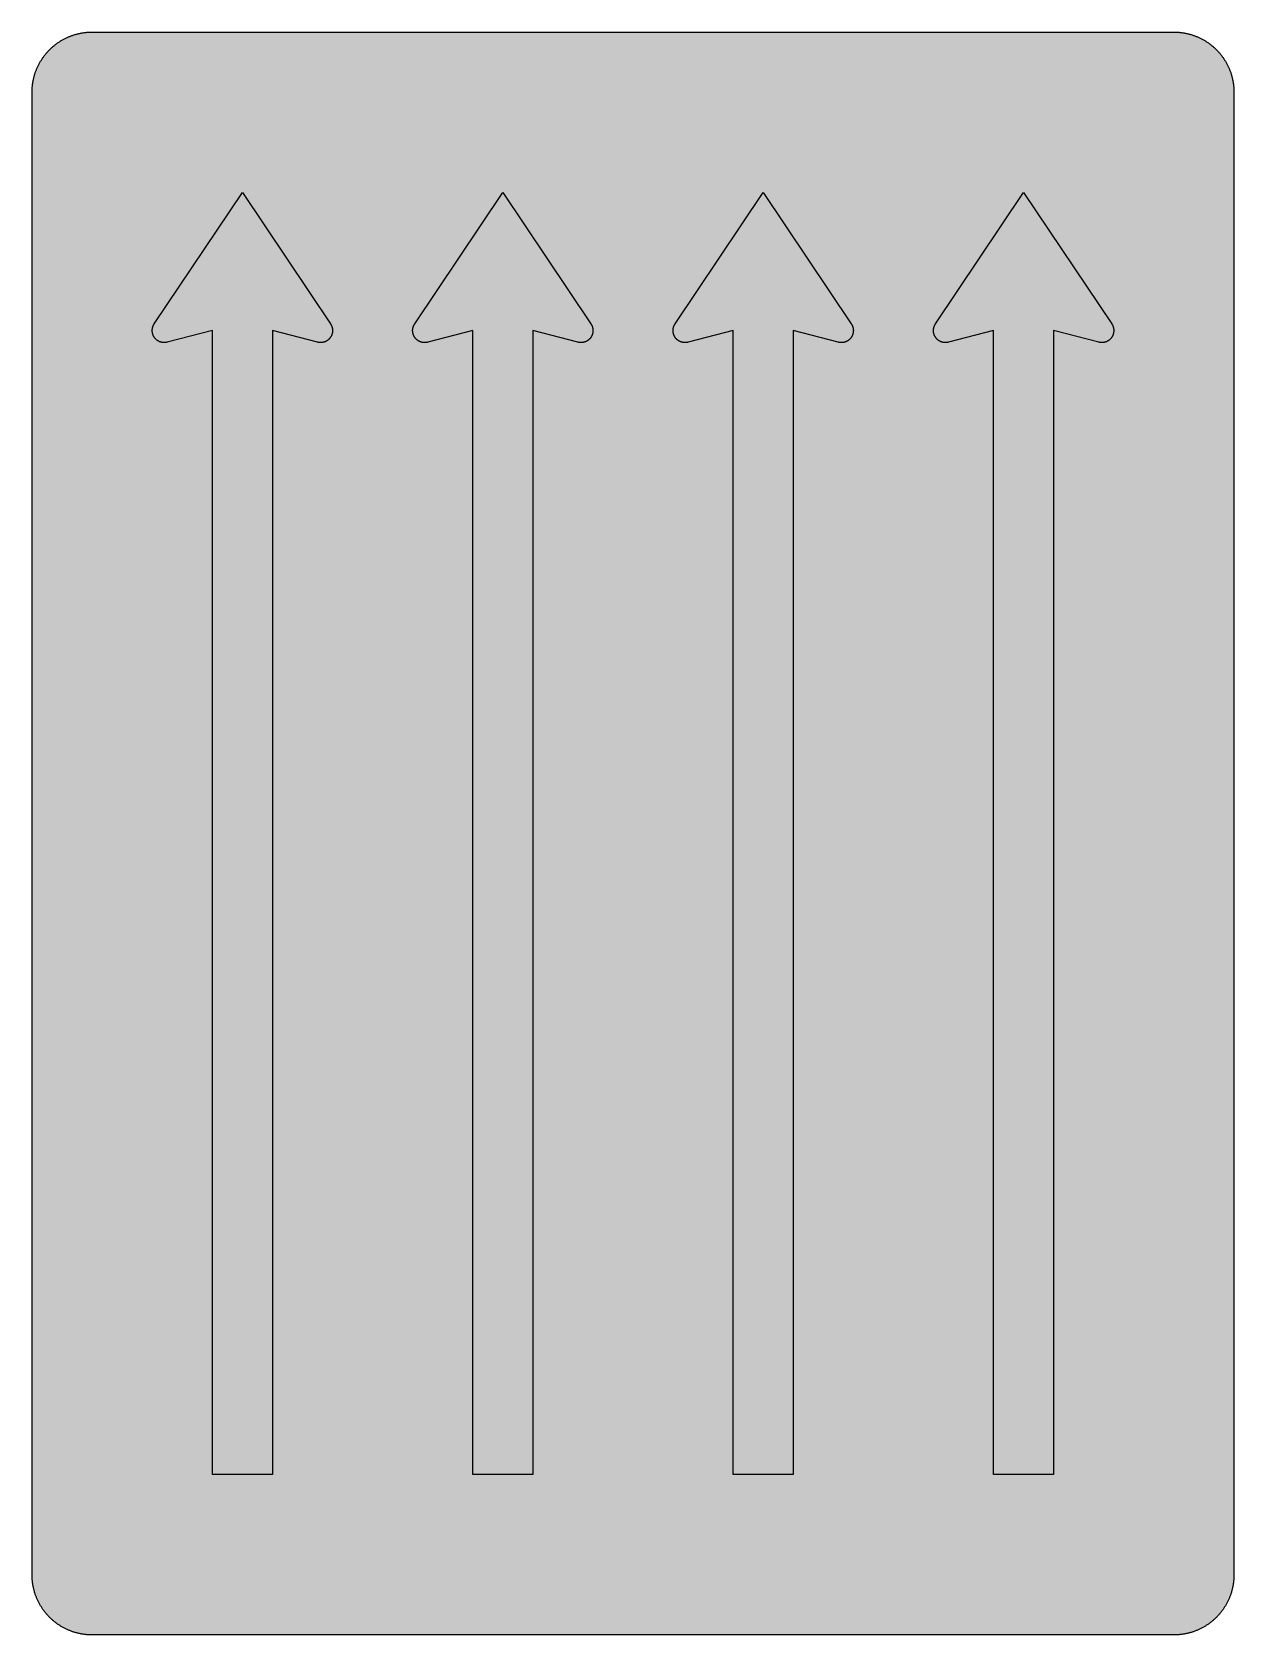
# Model space of a CAD drawing. Header units: millimetres. Extents: x 0 to 423, y 0 to 564.
import ezdxf

# ---------------------------------------------------------------- set-up
doc = ezdxf.new("R2010")
doc.units = ezdxf.units.MM

msp = doc.modelspace()

# ---------------------------------------------------------------- hatches: boundary and pattern name
for color, points in [(254, [(21.2189, 0.0537), (20.955, 0.0533), (20.6934, 0.0584), (20.4292, 0.066), (20.1676, 0.0787), (19.906, 0.094), (19.6469, 0.1118), (19.3853, 0.1321), (19.1262, 0.1549), (18.8671, 0.1829), (18.608, 0.2134), (18.349, 0.2464), (18.0924, 0.2845), (17.8359, 0.3251), (17.5793, 0.3683), (17.3253, 0.414), (17.0688, 0.4623), (16.8148, 0.5156), (16.5633, 0.5715), (16.3093, 0.6299), (16.0579, 0.6909), (15.809, 0.7544), (15.56, 0.823), (15.3111, 0.8941), (15.0622, 0.9677), (14.8158, 1.0439), (14.5694, 1.1227), (14.3256, 1.2065), (14.0818, 1.2903), (13.8379, 1.3792), (13.5966, 1.4707), (13.3579, 1.5672), (13.1191, 1.6637), (12.8803, 1.7628), (12.6441, 1.8669), (12.4079, 1.9736), (12.1742, 2.0803), (11.9405, 2.192), (11.7094, 2.3089), (11.4808, 2.4257), (11.2522, 2.5451), (11.0236, 2.6695), (10.7975, 2.794), (10.574, 2.9235), (10.3505, 3.0556), (10.1295, 3.1877), (9.9111, 3.3249), (9.6926, 3.4646), (9.4742, 3.6068), (9.2608, 3.7541), (9.0475, 3.9014), (8.8341, 4.0513), (8.6258, 4.2037), (8.4176, 4.3612), (8.2118, 4.5187), (8.0061, 4.6812), (7.8029, 4.8438), (7.6022, 5.0114), (7.4041, 5.1816), (7.206, 5.3518), (7.0129, 5.527), (6.8174, 5.7048), (6.6269, 5.8826), (6.4389, 6.0655), (6.2509, 6.2509), (6.0655, 6.4389), (5.8852, 6.6269), (5.7048, 6.8174), (5.527, 7.0104), (5.3518, 7.206), (5.1816, 7.4041), (5.0114, 7.6022), (4.8463, 7.8029), (4.6812, 8.0061), (4.5187, 8.2118), (4.3612, 8.4176), (4.2062, 8.6258), (4.0513, 8.8341), (3.9014, 9.0475), (3.7541, 9.2608), (3.6068, 9.4742), (3.4646, 9.6926), (3.3249, 9.9085), (3.1877, 10.1295), (3.0556, 10.3505), (2.9235, 10.574), (2.794, 10.7975), (2.6695, 11.0236), (2.5451, 11.2522), (2.4257, 11.4808), (2.3063, 11.7094), (2.192, 11.9405), (2.0803, 12.1742), (1.971, 12.4079), (1.8669, 12.6441), (1.7628, 12.8803), (1.6637, 13.1191), (1.5646, 13.3579), (1.4707, 13.5966), (1.3792, 13.8379), (1.2903, 14.0818), (1.2065, 14.3256), (1.1227, 14.5694), (1.0439, 14.8158), (0.9652, 15.0622), (0.8915, 15.3111), (0.823, 15.56), (0.7544, 15.809), (0.6883, 16.0604), (0.6274, 16.3119), (0.569, 16.5633), (0.5131, 16.8148), (0.4623, 17.0688), (0.4115, 17.3253), (0.3658, 17.5793), (0.3226, 17.8359), (0.2819, 18.0924), (0.2464, 18.3515), (0.2134, 18.608), (0.1829, 18.8671), (0.1549, 19.1262), (0.1295, 19.3878), (0.1092, 19.6469), (0.0914, 19.9085), (0.0762, 20.1701), (0.066, 20.4318), (0.0584, 20.6934), (0.0533, 20.955), (0.0508, 21.2192), (0.0522, 543.3314), (0.0533, 543.593), (0.0584, 543.8546), (0.066, 544.1188), (0.0762, 544.3804), (0.0914, 544.642), (0.1092, 544.9011), (0.1295, 545.1627), (0.1549, 545.4218), (0.1829, 545.6809), (0.2134, 545.94), (0.2464, 546.1991), (0.2819, 546.4556), (0.3226, 546.7121), (0.3658, 546.9687), (0.4115, 547.2227), (0.4623, 547.4792), (0.5131, 547.7332), (0.569, 547.9847), (0.6274, 548.2387), (0.6883, 548.4876), (0.7544, 548.7391), (0.823, 548.988), (0.8915, 549.2369), (0.9652, 549.4858), (1.0439, 549.7322), (1.1227, 549.9786), (1.2065, 550.2224), (1.2903, 550.4663), (1.3792, 550.7076), (1.4707, 550.9489), (1.5646, 551.1902), (1.6637, 551.4289), (1.7628, 551.6677), (1.8669, 551.9039), (1.971, 552.1401), (2.0803, 552.3738), (2.192, 552.6049), (2.3063, 552.8386), (2.4257, 553.0672), (2.5451, 553.2958), (2.6695, 553.5244), (2.794, 553.7505), (2.9235, 553.974), (3.0556, 554.1975), (3.1877, 554.4185), (3.3249, 554.6369), (3.4646, 554.8554), (3.6068, 555.0738), (3.7541, 555.2872), (3.9014, 555.5005), (4.0513, 555.7114), (4.2062, 555.9222), (4.3612, 556.1305), (4.5187, 556.3362), (4.6812, 556.5419), (4.8463, 556.7451), (5.0114, 556.9458), (5.1816, 557.1439), (5.3518, 557.342), (5.527, 557.5351), (5.7048, 557.7281), (5.8852, 557.9212), (6.0655, 558.1091), (6.2509, 558.2971), (6.4389, 558.4825), (6.6269, 558.6628), (6.8174, 558.8432), (7.0129, 559.021), (7.206, 559.1937), (7.4041, 559.3664), (7.6022, 559.5366), (7.8029, 559.7017), (8.0061, 559.8668), (8.2118, 560.0268), (8.4176, 560.1868), (8.6258, 560.3418), (8.8341, 560.4967), (9.0475, 560.6466), (9.2608, 560.7939), (9.4742, 560.9387), (9.6926, 561.0835), (9.9111, 561.2232), (10.1295, 561.3603), (10.3505, 561.4924), (10.574, 561.6245), (10.7975, 561.754), (11.0236, 561.8785), (11.2522, 562.0029), (11.4808, 562.1223), (11.7094, 562.2392), (11.9405, 562.356), (12.1742, 562.4678), (12.4079, 562.5744), (12.6441, 562.6811), (12.8803, 562.7853), (13.1191, 562.8843), (13.3579, 562.9834), (13.5966, 563.0774), (13.8379, 563.1688), (14.0818, 563.2577), (14.3256, 563.3415), (14.5694, 563.4253), (14.8158, 563.5041), (15.0622, 563.5803), (15.3111, 563.6539), (15.56, 563.7251), (15.809, 563.7936), (16.0579, 563.8571), (16.3093, 563.9206), (16.5633, 563.9791), (16.8148, 564.0349), (17.0688, 564.0857), (17.3253, 564.1365), (17.5793, 564.1823), (17.8359, 564.2254), (18.0924, 564.2635), (18.349, 564.3016), (18.608, 564.3347), (18.8671, 564.3651), (19.1262, 564.3931), (19.3853, 564.4185), (19.6469, 564.4388), (19.906, 564.4566), (20.1676, 564.4718), (20.4292, 564.482), (20.6934, 564.4896), (20.955, 564.4947), (21.2166, 564.4972), (402.2189, 564.4981), (402.4808, 564.4947), (402.7424, 564.4896), (403.0066, 564.482), (403.2682, 564.4718), (403.5298, 564.4566), (403.7889, 564.4388), (404.0505, 564.4185), (404.3096, 564.3931), (404.5687, 564.3651), (404.8277, 564.3347), (405.0868, 564.3016), (405.3434, 564.2635), (405.5999, 564.2254), (405.8564, 564.1823), (406.113, 564.1365), (406.367, 564.0857), (406.621, 564.0349), (406.875, 563.9791), (407.1264, 563.9206), (407.3779, 563.8571), (407.6268, 563.7936), (407.8783, 563.7251), (408.1272, 563.6539), (408.3736, 563.5803), (408.62, 563.5041), (408.8663, 563.4253), (409.1102, 563.3415), (409.354, 563.2577), (409.5979, 563.1688), (409.8392, 563.0774), (410.0805, 562.9834), (410.3192, 562.8843), (410.5554, 562.7853), (410.7942, 562.6811), (411.0279, 562.5744), (411.2616, 562.4678), (411.4952, 562.356), (411.7264, 562.2392), (411.9575, 562.1223), (412.1861, 562.0029), (412.4122, 561.8785), (412.6382, 561.754), (412.8643, 561.6245), (413.0853, 561.4924), (413.3063, 561.3603), (413.5272, 561.2232), (413.7457, 561.0835), (413.9616, 560.9387), (414.1775, 560.7939), (414.3908, 560.6466), (414.6017, 560.4967), (414.8125, 560.3418), (415.0208, 560.1868), (415.2265, 560.0268), (415.4297, 559.8668), (415.6329, 559.7017), (415.8336, 559.5366), (416.0342, 559.3664), (416.2298, 559.1937), (416.4254, 559.021), (416.6184, 558.8432), (416.8089, 558.6628), (416.9994, 558.4825), (417.1848, 558.2971), (417.3703, 558.1091), (417.5531, 557.9212), (417.7335, 557.7281), (417.9087, 557.5351), (418.084, 557.342), (418.2567, 557.1439), (418.4244, 556.9458), (418.592, 556.7451), (418.7546, 556.5419), (418.9171, 556.3362), (419.0746, 556.1305), (419.2321, 555.9222), (419.3845, 555.7114), (419.5369, 555.5005), (419.6842, 555.2872), (419.829, 555.0738), (419.9712, 554.8554), (420.1109, 554.6369), (420.2481, 554.4185), (420.3827, 554.1975), (420.5148, 553.974), (420.6418, 553.7505), (420.7688, 553.5244), (420.8907, 553.2958), (421.0126, 553.0672), (421.1295, 552.8386), (421.2438, 552.6049), (421.3555, 552.3738), (421.4647, 552.1401), (421.5689, 551.9039), (421.673, 551.6677), (421.7746, 551.4289), (421.8711, 551.1902), (421.9651, 550.9489), (422.0566, 550.7076), (422.1455, 550.4663), (422.2318, 550.2224), (422.3131, 549.9786), (422.3918, 549.7322), (422.4706, 549.4858), (422.5442, 549.2369), (422.6128, 548.988), (422.6814, 548.7391), (422.7449, 548.4876), (422.8084, 548.2387), (422.8668, 547.9847), (422.9227, 547.7332), (422.9735, 547.4792), (423.0243, 547.2227), (423.07, 546.9687), (423.1132, 546.7121), (423.1513, 546.4556), (423.1894, 546.1991), (423.2224, 545.94), (423.2529, 545.6809), (423.2808, 545.4218), (423.3037, 545.1627), (423.3266, 544.9011), (423.3443, 544.642), (423.357, 544.3804), (423.3697, 544.1188), (423.3774, 543.8546), (423.3824, 543.593), (423.385, 543.3314), (423.3855, 21.2203), (423.3824, 20.955), (423.3774, 20.6934), (423.3697, 20.4318), (423.357, 20.1701), (423.3443, 19.9085), (423.3266, 19.6469), (423.3037, 19.3878), (423.2808, 19.1262), (423.2529, 18.8671), (423.2224, 18.608), (423.1894, 18.3515), (423.1513, 18.0924), (423.1132, 17.8359), (423.07, 17.5793), (423.0243, 17.3253), (422.9735, 17.0688), (422.9227, 16.8148), (422.8668, 16.5633), (422.8084, 16.3119), (422.7449, 16.0604), (422.6814, 15.809), (422.6128, 15.56), (422.5442, 15.3111), (422.4706, 15.0622), (422.3918, 14.8158), (422.3131, 14.5694), (422.2318, 14.3256), (422.1455, 14.0818), (422.0566, 13.8379), (421.9651, 13.5966), (421.8711, 13.3579), (421.7746, 13.1191), (421.673, 12.8803), (421.5689, 12.6441), (421.4647, 12.4079), (421.3555, 12.1742), (421.2438, 11.9405), (421.1295, 11.7094), (421.0126, 11.4808), (420.8907, 11.2522), (420.7688, 11.0236), (420.6418, 10.7975), (420.5148, 10.574), (420.3827, 10.3505), (420.2481, 10.1295), (420.1109, 9.9085), (419.9712, 9.6926), (419.829, 9.4742), (419.6842, 9.2608), (419.5369, 9.0475), (419.3845, 8.8341), (419.2321, 8.6258), (419.0746, 8.4176), (418.9171, 8.2118), (418.7546, 8.0061), (418.592, 7.8029), (418.4244, 7.6022), (418.2567, 7.4041), (418.084, 7.206), (417.9087, 7.0104), (417.7335, 6.8174), (417.5531, 6.6269), (417.3703, 6.4389), (417.1848, 6.2509), (416.9994, 6.0655), (416.8089, 5.8826), (416.6184, 5.7048), (416.4254, 5.527), (416.2298, 5.3518), (416.0342, 5.1816), (415.8336, 5.0114), (415.6329, 4.8438), (415.4297, 4.6812), (415.2265, 4.5187), (415.0208, 4.3612), (414.8125, 4.2037), (414.6017, 4.0513), (414.3908, 3.9014), (414.1775, 3.7541), (413.9616, 3.6068), (413.7457, 3.4646), (413.5272, 3.3249), (413.3063, 3.1877), (413.0853, 3.0556), (412.8643, 2.9235), (412.6382, 2.794), (412.4122, 2.6695), (412.1861, 2.5451), (411.9575, 2.4257), (411.7264, 2.3089), (411.4952, 2.192), (411.2616, 2.0803), (411.0279, 1.9736), (410.7942, 1.8669), (410.5554, 1.7628), (410.3192, 1.6637), (410.0805, 1.5672), (409.8392, 1.4707), (409.5979, 1.3792), (409.354, 1.2903), (409.1102, 1.2065), (408.8663, 1.1227), (408.62, 1.0439), (408.3736, 0.9677), (408.1272, 0.8941), (407.8783, 0.823), (407.6268, 0.7544), (407.3779, 0.6909), (407.1264, 0.6299), (406.875, 0.5715), (406.621, 0.5156), (406.367, 0.4623), (406.113, 0.414), (405.8564, 0.3683), (405.5999, 0.3251), (405.3434, 0.2845), (405.0868, 0.2464), (404.8277, 0.2134), (404.5687, 0.1829), (404.3096, 0.1549), (404.0505, 0.1321), (403.7889, 0.1118), (403.5298, 0.094), (403.2682, 0.0787), (403.0066, 0.066), (402.7424, 0.0584), (402.4808, 0.0533), (402.2166, 0.0533)]), (59, [(63.5522, 459.3703), (47.6772, 455.2703), (47.6606, 455.2645), (47.6428, 455.262), (47.6275, 455.2569), (47.6123, 455.2518), (47.5945, 455.2493), (47.5793, 455.2442), (47.5615, 455.2417), (47.5463, 455.2366), (47.531, 455.234), (47.5132, 455.2315), (47.498, 455.2264), (47.4802, 455.2239), (47.465, 455.2213), (47.4472, 455.2163), (47.432, 455.2137), (47.4167, 455.2112), (47.3989, 455.2086), (47.3837, 455.2036), (47.3659, 455.201), (47.3507, 455.1985), (47.3329, 455.1959), (47.3177, 455.1934), (47.2999, 455.1909), (47.2846, 455.1883), (47.2669, 455.1858), (47.2516, 455.1832), (47.2338, 455.1807), (47.2186, 455.1782), (47.2008, 455.1756), (47.1856, 455.1731), (47.1678, 455.1705), (47.1526, 455.168), (47.1348, 455.168), (47.1195, 455.1655), (47.1018, 455.1629), (47.0865, 455.1604), (47.0687, 455.1604), (47.0535, 455.1578), (47.0357, 455.1553), (47.0179, 455.1553), (47.0027, 455.1528), (46.9849, 455.1502), (46.9697, 455.1502), (46.9519, 455.1477), (46.9367, 455.1477), (46.9189, 455.1451), (46.9036, 455.1451), (46.8859, 455.1451), (46.8681, 455.1426), (46.8528, 455.1426), (46.8351, 455.1401), (46.8198, 455.1401), (46.802, 455.1401), (46.7843, 455.1401), (46.769, 455.1375), (46.7512, 455.1375), (46.736, 455.1375), (46.7182, 455.1375), (46.7004, 455.1375), (46.6852, 455.135), (46.6674, 455.135), (46.6522, 455.135), (46.6344, 455.135), (46.6166, 455.135), (46.5074, 455.1375), (46.4007, 455.1401), (46.2915, 455.1477), (46.1848, 455.1578), (46.0781, 455.1705), (45.974, 455.1832), (45.8673, 455.201), (45.7657, 455.2213), (45.6616, 455.2442), (45.56, 455.2696), (45.4584, 455.295), (45.3593, 455.3255), (45.2603, 455.3585), (45.1612, 455.3915), (45.0647, 455.4296), (44.9707, 455.4677), (44.8767, 455.5084), (44.7827, 455.5541), (44.6913, 455.5998), (44.5999, 455.6455), (44.511, 455.6963), (44.4221, 455.7497), (44.3357, 455.803), (44.2519, 455.8589), (44.1681, 455.9173), (44.0842, 455.9757), (44.0055, 456.0392), (43.9242, 456.1027), (43.848, 456.1688), (43.7718, 456.2348), (43.6982, 456.3034), (43.6245, 456.3745), (43.5534, 456.4482), (43.4848, 456.5218), (43.4162, 456.598), (43.3502, 456.6768), (43.2867, 456.7555), (43.2257, 456.8368), (43.1648, 456.9181), (43.1063, 457.0019), (43.0505, 457.0882), (42.9971, 457.1746), (42.9463, 457.261), (42.8955, 457.3499), (42.8473, 457.4413), (42.8015, 457.5327), (42.7584, 457.6267), (42.7177, 457.7207), (42.6771, 457.8172), (42.6415, 457.9137), (42.606, 458.0103), (42.5755, 458.1093), (42.545, 458.2109), (42.5171, 458.31), (42.4917, 458.4116), (42.4713, 458.5157), (42.451, 458.6199), (42.4332, 458.724), (42.418, 458.8307), (42.4053, 458.9374), (42.3977, 459.044), (42.3901, 459.1507), (42.385, 459.2599), (42.385, 459.3692), (42.385, 459.4073), (42.385, 459.4479), (42.385, 459.486), (42.3875, 459.5266), (42.3901, 459.5647), (42.3901, 459.6054), (42.3926, 459.6435), (42.3951, 459.6816), (42.4002, 459.7222), (42.4028, 459.7603), (42.4053, 459.7984), (42.4104, 459.8365), (42.4155, 459.8772), (42.4205, 459.9153), (42.4256, 459.9534), (42.4307, 459.9915), (42.4358, 460.0321), (42.4434, 460.0702), (42.4485, 460.1083), (42.4561, 460.1464), (42.4637, 460.1845), (42.4713, 460.2226), (42.479, 460.2607), (42.4866, 460.2988), (42.4967, 460.3369), (42.5069, 460.375), (42.5145, 460.4131), (42.5247, 460.4487), (42.5348, 460.4868), (42.545, 460.5249), (42.5552, 460.563), (42.5679, 460.5985), (42.578, 460.6366), (42.5907, 460.6722), (42.6034, 460.7103), (42.6161, 460.7484), (42.6288, 460.7839), (42.6415, 460.8195), (42.6542, 460.8576), (42.6695, 460.8932), (42.6822, 460.9287), (42.6974, 460.9668), (42.7126, 461.0024), (42.7279, 461.0379), (42.7431, 461.0735), (42.7584, 461.1091), (42.7761, 461.1446), (42.7914, 461.1802), (42.8092, 461.2157), (42.8269, 461.2488), (42.8447, 461.2843), (42.8625, 461.3199), (42.8803, 461.3529), (42.8981, 461.3885), (42.9158, 461.424), (42.9362, 461.457), (42.9565, 461.4901), (42.9743, 461.5256), (42.9946, 461.5586), (43.0149, 461.5917), (43.0378, 461.6247), (43.0581, 461.6577), (43.0784, 461.6907), (43.1013, 461.7237), (74.1355, 508.0536), (105.1705, 461.7251), (105.1916, 461.6907), (105.2119, 461.6577), (105.2322, 461.6247), (105.2551, 461.5917), (105.2754, 461.5586), (105.2957, 461.5256), (105.3135, 461.4901), (105.3338, 461.457), (105.3541, 461.424), (105.3719, 461.3885), (105.3897, 461.3529), (105.4075, 461.3199), (105.4252, 461.2843), (105.443, 461.2488), (105.4608, 461.2157), (105.4786, 461.1802), (105.4938, 461.1446), (105.5116, 461.1091), (105.5268, 461.0735), (105.5421, 461.0379), (105.5573, 461.0024), (105.5726, 460.9668), (105.5878, 460.9287), (105.6005, 460.8932), (105.6157, 460.8576), (105.6284, 460.8195), (105.6411, 460.7839), (105.6538, 460.7484), (105.6665, 460.7103), (105.6792, 460.6722), (105.6894, 460.6366), (105.7021, 460.5985), (105.7123, 460.563), (105.725, 460.5249), (105.7351, 460.4868), (105.7453, 460.4487), (105.7529, 460.4131), (105.7631, 460.375), (105.7732, 460.3369), (105.7808, 460.2988), (105.7885, 460.2607), (105.7986, 460.2226), (105.8062, 460.1845), (105.8113, 460.1464), (105.8189, 460.1083), (105.8266, 460.0702), (105.8316, 460.0321), (105.8393, 459.9915), (105.8443, 459.9534), (105.8494, 459.9153), (105.8545, 459.8772), (105.8596, 459.8365), (105.8621, 459.7984), (105.8672, 459.7603), (105.8697, 459.7222), (105.8723, 459.6816), (105.8748, 459.6435), (105.8774, 459.6054), (105.8799, 459.5647), (105.8824, 459.5266), (105.8824, 459.486), (105.8824, 459.4479), (105.885, 459.4073), (105.885, 459.3692), (105.8824, 459.2599), (105.8799, 459.1507), (105.8723, 459.044), (105.8621, 458.9374), (105.8494, 458.8307), (105.8367, 458.724), (105.8189, 458.6199), (105.7986, 458.5157), (105.7758, 458.4116), (105.7504, 458.31), (105.725, 458.2109), (105.6945, 458.1093), (105.6615, 458.0103), (105.6284, 457.9137), (105.5903, 457.8172), (105.5522, 457.7207), (105.5116, 457.6267), (105.4659, 457.5327), (105.4202, 457.4413), (105.3744, 457.3499), (105.3236, 457.261), (105.2703, 457.1746), (105.217, 457.0882), (105.1611, 457.0019), (105.1027, 456.9181), (105.0442, 456.8368), (104.9807, 456.7555), (104.9172, 456.6768), (104.8512, 456.598), (104.7852, 456.5218), (104.7166, 456.4482), (104.6455, 456.3745), (104.5718, 456.3034), (104.4981, 456.2348), (104.4219, 456.1688), (104.3432, 456.1027), (104.2645, 456.0392), (104.1832, 455.9757), (104.1019, 455.9173), (104.0181, 455.8589), (103.9317, 455.803), (103.8454, 455.7497), (103.759, 455.6963), (103.6701, 455.6455), (103.5787, 455.5998), (103.4872, 455.5541), (103.3932, 455.5084), (103.2993, 455.4677), (103.2027, 455.4296), (103.1062, 455.3915), (103.0097, 455.3585), (102.9106, 455.3255), (102.809, 455.295), (102.71, 455.2696), (102.6084, 455.2442), (102.5042, 455.2213), (102.4001, 455.201), (102.296, 455.1832), (102.1893, 455.1705), (102.0851, 455.1578), (101.9759, 455.1477), (101.8692, 455.1401), (101.76, 455.1375), (101.6508, 455.135), (101.633, 455.135), (101.6178, 455.135), (101.6, 455.135), (101.5848, 455.135), (101.567, 455.1375), (101.5517, 455.1375), (101.534, 455.1375), (101.5162, 455.1375), (101.5009, 455.1375), (101.4832, 455.1401), (101.4679, 455.1401), (101.4501, 455.1401), (101.4349, 455.1401), (101.4171, 455.1426), (101.3993, 455.1426), (101.3841, 455.1451), (101.3663, 455.1451), (101.3511, 455.1451), (101.3333, 455.1477), (101.3181, 455.1477), (101.3003, 455.1502), (101.285, 455.1502), (101.2673, 455.1528), (101.2495, 455.1553), (101.2342, 455.1553), (101.2165, 455.1578), (101.2012, 455.1604), (101.1834, 455.1604), (101.1682, 455.1629), (101.1504, 455.1655), (101.1352, 455.168), (101.1174, 455.168), (101.1022, 455.1705), (101.0844, 455.1731), (101.0691, 455.1756), (101.0514, 455.1782), (101.0361, 455.1807), (101.0183, 455.1832), (101.0031, 455.1858), (100.9853, 455.1883), (100.9701, 455.1909), (100.9523, 455.1934), (100.9371, 455.1959), (100.9193, 455.1985), (100.904, 455.201), (100.8863, 455.2036), (100.871, 455.2086), (100.8532, 455.2112), (100.838, 455.2137), (100.8202, 455.2163), (100.805, 455.2213), (100.7872, 455.2239), (100.772, 455.2264), (100.7567, 455.2315), (100.7389, 455.234), (100.7237, 455.2366), (100.7059, 455.2417), (100.6907, 455.2442), (100.6729, 455.2493), (100.6577, 455.2518), (100.6424, 455.2569), (100.6246, 455.262), (100.6094, 455.2645), (100.5916, 455.2696), (84.7189, 459.3703), (84.7189, 56.4981), (63.5522, 56.4981)]), (59, [(155.2744, 459.3703), (139.3994, 455.2703), (139.3825, 455.2645), (139.3647, 455.262), (139.3495, 455.2569), (139.3342, 455.2518), (139.3165, 455.2493), (139.3012, 455.2442), (139.286, 455.2417), (139.2682, 455.2366), (139.253, 455.234), (139.2352, 455.2315), (139.2199, 455.2264), (139.2022, 455.2239), (139.1869, 455.2213), (139.1717, 455.2163), (139.1539, 455.2137), (139.1387, 455.2112), (139.1209, 455.2086), (139.1056, 455.2036), (139.0879, 455.201), (139.0726, 455.1985), (139.0548, 455.1959), (139.0396, 455.1934), (139.0218, 455.1909), (139.0066, 455.1883), (138.9888, 455.1858), (138.9736, 455.1832), (138.9558, 455.1807), (138.9405, 455.1782), (138.9228, 455.1756), (138.9075, 455.1731), (138.8897, 455.1705), (138.8745, 455.168), (138.8567, 455.168), (138.8415, 455.1655), (138.8237, 455.1629), (138.8085, 455.1604), (138.7907, 455.1604), (138.7754, 455.1578), (138.7577, 455.1553), (138.7424, 455.1553), (138.7246, 455.1528), (138.7069, 455.1502), (138.6916, 455.1502), (138.6738, 455.1477), (138.6586, 455.1477), (138.6408, 455.1451), (138.6256, 455.1451), (138.6078, 455.1451), (138.59, 455.1426), (138.5748, 455.1426), (138.557, 455.1401), (138.5418, 455.1401), (138.524, 455.1401), (138.5087, 455.1401), (138.491, 455.1375), (138.4732, 455.1375), (138.4579, 455.1375), (138.4402, 455.1375), (138.4249, 455.1375), (138.4071, 455.135), (138.3894, 455.135), (138.3741, 455.135), (138.3563, 455.135), (138.3411, 455.135), (138.2293, 455.1375), (138.1227, 455.1401), (138.0134, 455.1477), (137.9068, 455.1578), (137.8001, 455.1705), (137.6959, 455.1832), (137.5918, 455.201), (137.4877, 455.2213), (137.3835, 455.2442), (137.2819, 455.2696), (137.1803, 455.295), (137.0813, 455.3255), (136.9822, 455.3585), (136.8857, 455.3915), (136.7892, 455.4296), (136.6926, 455.4677), (136.5987, 455.5084), (136.5047, 455.5541), (136.4132, 455.5998), (136.3218, 455.6455), (136.2329, 455.6963), (136.144, 455.7497), (136.0576, 455.803), (135.9738, 455.8589), (135.89, 455.9173), (135.8062, 455.9757), (135.7274, 456.0392), (135.6462, 456.1027), (135.57, 456.1688), (135.4938, 456.2348), (135.4201, 456.3034), (135.3464, 456.3745), (135.2753, 456.4482), (135.2067, 456.5218), (135.1382, 456.598), (135.0747, 456.6768), (135.0086, 456.7555), (134.9477, 456.8368), (134.8867, 456.9181), (134.8308, 457.0019), (134.7724, 457.0882), (134.7191, 457.1746), (134.6683, 457.261), (134.6175, 457.3499), (134.5692, 457.4413), (134.5235, 457.5327), (134.4803, 457.6267), (134.4397, 457.7207), (134.399, 457.8172), (134.3635, 457.9137), (134.3279, 458.0103), (134.2974, 458.1093), (134.2669, 458.2109), (134.239, 458.31), (134.2161, 458.4116), (134.1933, 458.5157), (134.173, 458.6199), (134.1552, 458.724), (134.1399, 458.8307), (134.1272, 458.9374), (134.1196, 459.044), (134.112, 459.1507), (134.1069, 459.2599), (134.1069, 459.3692), (134.1069, 459.4073), (134.1069, 459.4479), (134.1069, 459.486), (134.1095, 459.5266), (134.112, 459.5647), (134.112, 459.6054), (134.1145, 459.6435), (134.1171, 459.6816), (134.1222, 459.7222), (134.1247, 459.7603), (134.1272, 459.7984), (134.1323, 459.8365), (134.1374, 459.8772), (134.1425, 459.9153), (134.1476, 459.9534), (134.1526, 459.9915), (134.1577, 460.0321), (134.1653, 460.0702), (134.1704, 460.1083), (134.178, 460.1464), (134.1857, 460.1845), (134.1933, 460.2226), (134.2009, 460.2607), (134.2111, 460.2988), (134.2187, 460.3369), (134.2288, 460.375), (134.2365, 460.4131), (134.2466, 460.4487), (134.2568, 460.4868), (134.2669, 460.5249), (134.2796, 460.563), (134.2898, 460.5985), (134.3, 460.6366), (134.3127, 460.6722), (134.3254, 460.7103), (134.3381, 460.7484), (134.3508, 460.7839), (134.3635, 460.8195), (134.3762, 460.8576), (134.3914, 460.8932), (134.4041, 460.9287), (134.4193, 460.9668), (134.4346, 461.0024), (134.4498, 461.0379), (134.4651, 461.0735), (134.4803, 461.1091), (134.4981, 461.1446), (134.5133, 461.1802), (134.5311, 461.2157), (134.5489, 461.2488), (134.5667, 461.2843), (134.5844, 461.3199), (134.6022, 461.3529), (134.62, 461.3885), (134.6403, 461.424), (134.6581, 461.457), (134.6784, 461.4901), (134.6987, 461.5256), (134.7191, 461.5586), (134.7394, 461.5917), (134.7597, 461.6247), (134.78, 461.6577), (134.8003, 461.6907), (134.8232, 461.7237), (165.8578, 508.0536), (196.8927, 461.7251), (196.9135, 461.6907), (196.9338, 461.6577), (196.9567, 461.6247), (196.977, 461.5917), (196.9973, 461.5586), (197.0176, 461.5256), (197.038, 461.4901), (197.0557, 461.457), (197.0761, 461.424), (197.0938, 461.3885), (197.1116, 461.3529), (197.1319, 461.3199), (197.1497, 461.2843), (197.165, 461.2488), (197.1827, 461.2157), (197.2005, 461.1802), (197.2158, 461.1446), (197.2335, 461.1091), (197.2488, 461.0735), (197.264, 461.0379), (197.2793, 461.0024), (197.2945, 460.9668), (197.3097, 460.9287), (197.3224, 460.8932), (197.3377, 460.8576), (197.3504, 460.8195), (197.3631, 460.7839), (197.3758, 460.7484), (197.3885, 460.7103), (197.4012, 460.6722), (197.4139, 460.6366), (197.424, 460.5985), (197.4342, 460.563), (197.4469, 460.5249), (197.4571, 460.4868), (197.4672, 460.4487), (197.4774, 460.4131), (197.485, 460.375), (197.4952, 460.3369), (197.5028, 460.2988), (197.5129, 460.2607), (197.5206, 460.2226), (197.5282, 460.1845), (197.5358, 460.1464), (197.5409, 460.1083), (197.5485, 460.0702), (197.5536, 460.0321), (197.5612, 459.9915), (197.5663, 459.9534), (197.5714, 459.9153), (197.5764, 459.8772), (197.5815, 459.8365), (197.5841, 459.7984), (197.5891, 459.7603), (197.5917, 459.7222), (197.5942, 459.6816), (197.5968, 459.6435), (197.5993, 459.6054), (197.6018, 459.5647), (197.6044, 459.5266), (197.6044, 459.486), (197.6069, 459.4479), (197.6069, 459.4073), (197.6069, 459.3692), (197.6044, 459.2599), (197.6018, 459.1507), (197.5942, 459.044), (197.5841, 458.9374), (197.5714, 458.8307), (197.5587, 458.724), (197.5409, 458.6199), (197.5206, 458.5157), (197.4977, 458.4116), (197.4723, 458.31), (197.4469, 458.2109), (197.4164, 458.1093), (197.3834, 458.0103), (197.3504, 457.9137), (197.3123, 457.8172), (197.2742, 457.7207), (197.2335, 457.6267), (197.1904, 457.5327), (197.1446, 457.4413), (197.0964, 457.3499), (197.0456, 457.261), (196.9948, 457.1746), (196.9389, 457.0882), (196.883, 457.0019), (196.8246, 456.9181), (196.7662, 456.8368), (196.7027, 456.7555), (196.6392, 456.6768), (196.5731, 456.598), (196.5071, 456.5218), (196.4385, 456.4482), (196.3674, 456.3745), (196.2937, 456.3034), (196.2201, 456.2348), (196.1439, 456.1688), (196.0651, 456.1027), (195.9864, 456.0392), (195.9051, 455.9757), (195.8238, 455.9173), (195.74, 455.8589), (195.6562, 455.803), (195.5673, 455.7497), (195.4809, 455.6963), (195.392, 455.6455), (195.3006, 455.5998), (195.2092, 455.5541), (195.1152, 455.5084), (195.0212, 455.4677), (194.9247, 455.4296), (194.8282, 455.3915), (194.7316, 455.3585), (194.6326, 455.3255), (194.5335, 455.295), (194.4319, 455.2696), (194.3303, 455.2442), (194.2262, 455.2213), (194.122, 455.201), (194.0179, 455.1832), (193.9112, 455.1705), (193.8071, 455.1578), (193.6979, 455.1477), (193.5912, 455.1401), (193.482, 455.1375), (193.3727, 455.135), (193.3575, 455.135), (193.3397, 455.135), (193.3219, 455.135), (193.3067, 455.135), (193.2889, 455.1375), (193.2737, 455.1375), (193.2559, 455.1375), (193.2407, 455.1375), (193.2229, 455.1375), (193.2051, 455.1401), (193.1899, 455.1401), (193.1721, 455.1401), (193.1568, 455.1401), (193.1391, 455.1426), (193.1238, 455.1426), (193.106, 455.1451), (193.0883, 455.1451), (193.073, 455.1451), (193.0552, 455.1477), (193.04, 455.1477), (193.0222, 455.1502), (193.007, 455.1502), (192.9892, 455.1528), (192.974, 455.1553), (192.9562, 455.1553), (192.9384, 455.1578), (192.9232, 455.1604), (192.9054, 455.1604), (192.8901, 455.1629), (192.8724, 455.1655), (192.8571, 455.168), (192.8393, 455.168), (192.8241, 455.1705), (192.8063, 455.1731), (192.7911, 455.1756), (192.7733, 455.1782), (192.7581, 455.1807), (192.7403, 455.1832), (192.725, 455.1858), (192.7073, 455.1883), (192.692, 455.1909), (192.6742, 455.1934), (192.659, 455.1959), (192.6412, 455.1985), (192.626, 455.201), (192.6082, 455.2036), (192.593, 455.2086), (192.5752, 455.2112), (192.5599, 455.2137), (192.5422, 455.2163), (192.5269, 455.2213), (192.5117, 455.2239), (192.4939, 455.2264), (192.4787, 455.2315), (192.4609, 455.234), (192.4456, 455.2366), (192.4279, 455.2417), (192.4126, 455.2442), (192.3974, 455.2493), (192.3796, 455.2518), (192.3644, 455.2569), (192.3466, 455.262), (192.3313, 455.2645), (192.3161, 455.2696), (176.4411, 459.3703), (176.4411, 56.4981), (155.2744, 56.4981)]), (59, [(246.9967, 459.3703), (231.1217, 455.2703), (231.1044, 455.2645), (231.0892, 455.262), (231.0714, 455.2569), (231.0562, 455.2518), (231.0384, 455.2493), (231.0232, 455.2442), (231.0079, 455.2417), (230.9901, 455.2366), (230.9749, 455.234), (230.9571, 455.2315), (230.9419, 455.2264), (230.9266, 455.2239), (230.9089, 455.2213), (230.8936, 455.2163), (230.8758, 455.2137), (230.8606, 455.2112), (230.8428, 455.2086), (230.8276, 455.2036), (230.8098, 455.201), (230.7946, 455.1985), (230.7793, 455.1959), (230.7615, 455.1934), (230.7463, 455.1909), (230.7285, 455.1883), (230.7133, 455.1858), (230.6955, 455.1832), (230.6803, 455.1807), (230.6625, 455.1782), (230.6472, 455.1756), (230.6295, 455.1731), (230.6142, 455.1705), (230.5964, 455.168), (230.5812, 455.168), (230.5634, 455.1655), (230.5456, 455.1629), (230.5304, 455.1604), (230.5126, 455.1604), (230.4974, 455.1578), (230.4796, 455.1553), (230.4644, 455.1553), (230.4466, 455.1528), (230.4313, 455.1502), (230.4136, 455.1502), (230.3958, 455.1477), (230.3805, 455.1477), (230.3628, 455.1451), (230.3475, 455.1451), (230.3297, 455.1451), (230.3145, 455.1426), (230.2967, 455.1426), (230.2789, 455.1401), (230.2637, 455.1401), (230.2459, 455.1401), (230.2307, 455.1401), (230.2129, 455.1375), (230.1951, 455.1375), (230.1799, 455.1375), (230.1621, 455.1375), (230.1469, 455.1375), (230.1291, 455.135), (230.1113, 455.135), (230.0961, 455.135), (230.0783, 455.135), (230.063, 455.135), (229.9538, 455.1375), (229.8446, 455.1401), (229.7354, 455.1477), (229.6287, 455.1578), (229.522, 455.1705), (229.4179, 455.1832), (229.3137, 455.201), (229.2096, 455.2213), (229.1055, 455.2442), (229.0039, 455.2696), (228.9023, 455.295), (228.8032, 455.3255), (228.7041, 455.3585), (228.6076, 455.3915), (228.5111, 455.4296), (228.4146, 455.4677), (228.3206, 455.5084), (228.2266, 455.5541), (228.1352, 455.5998), (228.0437, 455.6455), (227.9548, 455.6963), (227.8685, 455.7497), (227.7796, 455.803), (227.6958, 455.8589), (227.6119, 455.9173), (227.5307, 455.9757), (227.4494, 456.0392), (227.3706, 456.1027), (227.2919, 456.1688), (227.2157, 456.2348), (227.142, 456.3034), (227.0684, 456.3745), (226.9973, 456.4482), (226.9287, 456.5218), (226.8601, 456.598), (226.7966, 456.6768), (226.7331, 456.7555), (226.6696, 456.8368), (226.6112, 456.9181), (226.5528, 457.0019), (226.4969, 457.0882), (226.441, 457.1746), (226.3902, 457.261), (226.3394, 457.3499), (226.2911, 457.4413), (226.2454, 457.5327), (226.2022, 457.6267), (226.1616, 457.7207), (226.1235, 457.8172), (226.0854, 457.9137), (226.0524, 458.0103), (226.0194, 458.1093), (225.9889, 458.2109), (225.9609, 458.31), (225.9381, 458.4116), (225.9152, 458.5157), (225.8949, 458.6199), (225.8771, 458.724), (225.8619, 458.8307), (225.8517, 458.9374), (225.8416, 459.044), (225.8339, 459.1507), (225.8289, 459.2599), (225.8289, 459.3692), (225.8289, 459.4073), (225.8289, 459.4479), (225.8314, 459.486), (225.8314, 459.5266), (225.8339, 459.5647), (225.8365, 459.6054), (225.8365, 459.6435), (225.8416, 459.6816), (225.8441, 459.7222), (225.8466, 459.7603), (225.8517, 459.7984), (225.8543, 459.8365), (225.8593, 459.8772), (225.8644, 459.9153), (225.8695, 459.9534), (225.8746, 459.9915), (225.8797, 460.0321), (225.8873, 460.0702), (225.8949, 460.1083), (225.9, 460.1464), (225.9076, 460.1845), (225.9152, 460.2226), (225.9228, 460.2607), (225.933, 460.2988), (225.9406, 460.3369), (225.9508, 460.375), (225.9584, 460.4131), (225.9686, 460.4487), (225.9787, 460.4868), (225.9889, 460.5249), (226.0016, 460.563), (226.0117, 460.5985), (226.0244, 460.6366), (226.0346, 460.6722), (226.0473, 460.7103), (226.06, 460.7484), (226.0727, 460.7839), (226.0854, 460.8195), (226.1006, 460.8576), (226.1133, 460.8932), (226.1286, 460.9287), (226.1413, 460.9668), (226.1565, 461.0024), (226.1718, 461.0379), (226.187, 461.0735), (226.2048, 461.1091), (226.22, 461.1446), (226.2353, 461.1802), (226.253, 461.2157), (226.2708, 461.2488), (226.2886, 461.2843), (226.3064, 461.3199), (226.3242, 461.3529), (226.3419, 461.3885), (226.3623, 461.424), (226.38, 461.457), (226.4004, 461.4901), (226.4207, 461.5256), (226.441, 461.5586), (226.4613, 461.5917), (226.4816, 461.6247), (226.502, 461.6577), (226.5248, 461.6907), (226.5451, 461.7237), (257.58, 508.0536), (288.6149, 461.7251), (288.6354, 461.6907), (288.6558, 461.6577), (288.6786, 461.6247), (288.6989, 461.5917), (288.7193, 461.5586), (288.7396, 461.5256), (288.7599, 461.4901), (288.7777, 461.457), (288.798, 461.424), (288.8158, 461.3885), (288.8361, 461.3529), (288.8539, 461.3199), (288.8717, 461.2843), (288.8894, 461.2488), (288.9047, 461.2157), (288.9225, 461.1802), (288.9377, 461.1446), (288.9555, 461.1091), (288.9707, 461.0735), (288.986, 461.0379), (289.0012, 461.0024), (289.0164, 460.9668), (289.0317, 460.9287), (289.0444, 460.8932), (289.0596, 460.8576), (289.0723, 460.8195), (289.085, 460.7839), (289.0977, 460.7484), (289.1104, 460.7103), (289.1231, 460.6722), (289.1358, 460.6366), (289.146, 460.5985), (289.1587, 460.563), (289.1688, 460.5249), (289.179, 460.4868), (289.1892, 460.4487), (289.1993, 460.4131), (289.2069, 460.375), (289.2171, 460.3369), (289.2247, 460.2988), (289.2349, 460.2607), (289.2425, 460.2226), (289.2501, 460.1845), (289.2577, 460.1464), (289.2628, 460.1083), (289.2704, 460.0702), (289.2755, 460.0321), (289.2831, 459.9915), (289.2882, 459.9534), (289.2933, 459.9153), (289.2984, 459.8772), (289.3035, 459.8365), (289.306, 459.7984), (289.3111, 459.7603), (289.3136, 459.7222), (289.3162, 459.6816), (289.3187, 459.6435), (289.3212, 459.6054), (289.3238, 459.5647), (289.3263, 459.5266), (289.3263, 459.486), (289.3289, 459.4479), (289.3289, 459.4073), (289.3289, 459.3692), (289.3263, 459.2599), (289.3238, 459.1507), (289.3162, 459.044), (289.306, 458.9374), (289.2958, 458.8307), (289.2806, 458.724), (289.2628, 458.6199), (289.2425, 458.5157), (289.2196, 458.4116), (289.1942, 458.31), (289.1688, 458.2109), (289.1384, 458.1093), (289.1053, 458.0103), (289.0723, 457.9137), (289.0342, 457.8172), (288.9961, 457.7207), (288.9555, 457.6267), (288.9123, 457.5327), (288.8666, 457.4413), (288.8183, 457.3499), (288.7675, 457.261), (288.7167, 457.1746), (288.6608, 457.0882), (288.605, 457.0019), (288.5491, 456.9181), (288.4881, 456.8368), (288.4272, 456.7555), (288.3611, 456.6768), (288.2976, 456.598), (288.229, 456.5218), (288.1605, 456.4482), (288.0893, 456.3745), (288.0157, 456.3034), (287.942, 456.2348), (287.8658, 456.1688), (287.7896, 456.1027), (287.7083, 456.0392), (287.6296, 455.9757), (287.5458, 455.9173), (287.462, 455.8589), (287.3781, 455.803), (287.2918, 455.7497), (287.2029, 455.6963), (287.114, 455.6455), (287.0225, 455.5998), (286.9311, 455.5541), (286.8371, 455.5084), (286.7431, 455.4677), (286.6466, 455.4296), (286.5501, 455.3915), (286.4536, 455.3585), (286.3545, 455.3255), (286.2555, 455.295), (286.1539, 455.2696), (286.0523, 455.2442), (285.9481, 455.2213), (285.844, 455.201), (285.7398, 455.1832), (285.6357, 455.1705), (285.529, 455.1578), (285.4223, 455.1477), (285.3131, 455.1401), (285.2039, 455.1375), (285.0947, 455.135), (285.0794, 455.135), (285.0617, 455.135), (285.0464, 455.135), (285.0286, 455.135), (285.0109, 455.1375), (284.9956, 455.1375), (284.9778, 455.1375), (284.9626, 455.1375), (284.9448, 455.1375), (284.9296, 455.1401), (284.9118, 455.1401), (284.894, 455.1401), (284.8788, 455.1401), (284.861, 455.1426), (284.8458, 455.1426), (284.828, 455.1451), (284.8127, 455.1451), (284.795, 455.1451), (284.7772, 455.1477), (284.7619, 455.1477), (284.7442, 455.1502), (284.7289, 455.1502), (284.7111, 455.1528), (284.6959, 455.1553), (284.6781, 455.1553), (284.6629, 455.1578), (284.6451, 455.1604), (284.6299, 455.1604), (284.6121, 455.1629), (284.5943, 455.1655), (284.5791, 455.168), (284.5613, 455.168), (284.546, 455.1705), (284.5283, 455.1731), (284.513, 455.1756), (284.4952, 455.1782), (284.48, 455.1807), (284.4622, 455.1832), (284.447, 455.1858), (284.4292, 455.1883), (284.414, 455.1909), (284.3962, 455.1934), (284.3809, 455.1959), (284.3632, 455.1985), (284.3479, 455.201), (284.3301, 455.2036), (284.3149, 455.2086), (284.2971, 455.2112), (284.2819, 455.2137), (284.2666, 455.2163), (284.2489, 455.2213), (284.2336, 455.2239), (284.2158, 455.2264), (284.2006, 455.2315), (284.1828, 455.234), (284.1676, 455.2366), (284.1498, 455.2417), (284.1346, 455.2442), (284.1193, 455.2493), (284.1015, 455.2518), (284.0863, 455.2569), (284.0685, 455.262), (284.0533, 455.2645), (284.038, 455.2696), (268.1633, 459.3703), (268.1633, 56.4981), (246.9967, 56.4981)]), (59, [(338.7189, 459.3703), (322.8439, 455.2703), (322.8264, 455.2645), (322.8111, 455.262), (322.7934, 455.2569), (322.7781, 455.2518), (322.7629, 455.2493), (322.7451, 455.2442), (322.7299, 455.2417), (322.7121, 455.2366), (322.6968, 455.234), (322.6816, 455.2315), (322.6638, 455.2264), (322.6486, 455.2239), (322.6308, 455.2213), (322.6156, 455.2163), (322.5978, 455.2137), (322.5825, 455.2112), (322.5648, 455.2086), (322.5495, 455.2036), (322.5343, 455.201), (322.5165, 455.1985), (322.5013, 455.1959), (322.4835, 455.1934), (322.4682, 455.1909), (322.4505, 455.1883), (322.4352, 455.1858), (322.4174, 455.1832), (322.4022, 455.1807), (322.3844, 455.1782), (322.3692, 455.1756), (322.3514, 455.1731), (322.3362, 455.1705), (322.3184, 455.168), (322.3031, 455.168), (322.2854, 455.1655), (322.2701, 455.1629), (322.2523, 455.1604), (322.2346, 455.1604), (322.2193, 455.1578), (322.2015, 455.1553), (322.1863, 455.1553), (322.1685, 455.1528), (322.1533, 455.1502), (322.1355, 455.1502), (322.1203, 455.1477), (322.1025, 455.1477), (322.0847, 455.1451), (322.0695, 455.1451), (322.0517, 455.1451), (322.0364, 455.1426), (322.0187, 455.1426), (322.0034, 455.1401), (321.9856, 455.1401), (321.9679, 455.1401), (321.9526, 455.1401), (321.9348, 455.1375), (321.9196, 455.1375), (321.9018, 455.1375), (321.884, 455.1375), (321.8688, 455.1375), (321.851, 455.135), (321.8358, 455.135), (321.818, 455.135), (321.8002, 455.135), (321.785, 455.135), (321.6758, 455.1375), (321.5665, 455.1401), (321.4599, 455.1477), (321.3506, 455.1578), (321.2465, 455.1705), (321.1398, 455.1832), (321.0357, 455.201), (320.9315, 455.2213), (320.8274, 455.2442), (320.7258, 455.2696), (320.6267, 455.295), (320.5251, 455.3255), (320.4261, 455.3585), (320.3296, 455.3915), (320.233, 455.4296), (320.1365, 455.4677), (320.0425, 455.5084), (319.9486, 455.5541), (319.8571, 455.5998), (319.7657, 455.6455), (319.6768, 455.6963), (319.5904, 455.7497), (319.5041, 455.803), (319.4177, 455.8589), (319.3339, 455.9173), (319.2526, 455.9757), (319.1713, 456.0392), (319.0926, 456.1027), (319.0138, 456.1688), (318.9376, 456.2348), (318.864, 456.3034), (318.7903, 456.3745), (318.7192, 456.4482), (318.6506, 456.5218), (318.5846, 456.598), (318.5185, 456.6768), (318.455, 456.7555), (318.3915, 456.8368), (318.3331, 456.9181), (318.2747, 457.0019), (318.2188, 457.0882), (318.1629, 457.1746), (318.1121, 457.261), (318.0613, 457.3499), (318.0131, 457.4413), (317.9674, 457.5327), (317.9242, 457.6267), (317.8835, 457.7207), (317.8454, 457.8172), (317.8073, 457.9137), (317.7743, 458.0103), (317.7413, 458.1093), (317.7108, 458.2109), (317.6854, 458.31), (317.66, 458.4116), (317.6372, 458.5157), (317.6168, 458.6199), (317.5991, 458.724), (317.5838, 458.8307), (317.5737, 458.9374), (317.5635, 459.044), (317.5559, 459.1507), (317.5533, 459.2599), (317.5508, 459.3692), (317.5508, 459.4073), (317.5508, 459.4479), (317.5533, 459.486), (317.5533, 459.5266), (317.5559, 459.5647), (317.5584, 459.6054), (317.561, 459.6435), (317.5635, 459.6816), (317.566, 459.7222), (317.5686, 459.7603), (317.5737, 459.7984), (317.5762, 459.8365), (317.5813, 459.8772), (317.5864, 459.9153), (317.5914, 459.9534), (317.5965, 459.9915), (317.6041, 460.0321), (317.6092, 460.0702), (317.6168, 460.1083), (317.6219, 460.1464), (317.6295, 460.1845), (317.6372, 460.2226), (317.6473, 460.2607), (317.6549, 460.2988), (317.6626, 460.3369), (317.6727, 460.375), (317.6829, 460.4131), (317.6905, 460.4487), (317.7007, 460.4868), (317.7134, 460.5249), (317.7235, 460.563), (317.7337, 460.5985), (317.7464, 460.6366), (317.7565, 460.6722), (317.7692, 460.7103), (317.7819, 460.7484), (317.7946, 460.7839), (317.8073, 460.8195), (317.8226, 460.8576), (317.8353, 460.8932), (317.8505, 460.9287), (317.8632, 460.9668), (317.8785, 461.0024), (317.8937, 461.0379), (317.9089, 461.0735), (317.9267, 461.1091), (317.942, 461.1446), (317.9597, 461.1802), (317.975, 461.2157), (317.9928, 461.2488), (318.0105, 461.2843), (318.0283, 461.3199), (318.0461, 461.3529), (318.0639, 461.3885), (318.0842, 461.424), (318.102, 461.457), (318.1223, 461.4901), (318.1426, 461.5256), (318.1629, 461.5586), (318.1833, 461.5917), (318.2036, 461.6247), (318.2239, 461.6577), (318.2468, 461.6907), (318.2671, 461.7237), (349.3022, 508.0536), (380.3371, 461.7251), (380.3574, 461.6907), (380.3802, 461.6577), (380.4006, 461.6247), (380.4209, 461.5917), (380.4412, 461.5586), (380.4615, 461.5256), (380.4818, 461.4901), (380.4996, 461.457), (380.5199, 461.424), (380.5377, 461.3885), (380.558, 461.3529), (380.5758, 461.3199), (380.5936, 461.2843), (380.6114, 461.2488), (380.6266, 461.2157), (380.6444, 461.1802), (380.6622, 461.1446), (380.6774, 461.1091), (380.6927, 461.0735), (380.7079, 461.0379), (380.7231, 461.0024), (380.7384, 460.9668), (380.7536, 460.9287), (380.7663, 460.8932), (380.7816, 460.8576), (380.7943, 460.8195), (380.807, 460.7839), (380.8197, 460.7484), (380.8324, 460.7103), (380.8451, 460.6722), (380.8578, 460.6366), (380.8679, 460.5985), (380.8806, 460.563), (380.8908, 460.5249), (380.9009, 460.4868), (380.9111, 460.4487), (380.9213, 460.4131), (380.9289, 460.375), (380.939, 460.3369), (380.9467, 460.2988), (380.9568, 460.2607), (380.9644, 460.2226), (380.9721, 460.1845), (380.9797, 460.1464), (380.9873, 460.1083), (380.9924, 460.0702), (381, 460.0321), (381.0051, 459.9915), (381.0102, 459.9534), (381.0152, 459.9153), (381.0203, 459.8772), (381.0254, 459.8365), (381.0279, 459.7984), (381.033, 459.7603), (381.0356, 459.7222), (381.0381, 459.6816), (381.0432, 459.6435), (381.0432, 459.6054), (381.0457, 459.5647), (381.0483, 459.5266), (381.0483, 459.486), (381.0508, 459.4479), (381.0508, 459.4073), (381.0508, 459.3692), (381.0508, 459.2599), (381.0457, 459.1507), (381.0381, 459.044), (381.0279, 458.9374), (381.0178, 458.8307), (381.0025, 458.724), (380.9848, 458.6199), (380.9644, 458.5157), (380.9416, 458.4116), (380.9187, 458.31), (380.8908, 458.2109), (380.8603, 458.1093), (380.8298, 458.0103), (380.7943, 457.9137), (380.7562, 457.8172), (380.7181, 457.7207), (380.6774, 457.6267), (380.6342, 457.5327), (380.5885, 457.4413), (380.5403, 457.3499), (380.4895, 457.261), (380.4387, 457.1746), (380.3853, 457.0882), (380.3269, 457.0019), (380.271, 456.9181), (380.2101, 456.8368), (380.1491, 456.7555), (380.0856, 456.6768), (380.0196, 456.598), (379.951, 456.5218), (379.8824, 456.4482), (379.8113, 456.3745), (379.7376, 456.3034), (379.664, 456.2348), (379.5878, 456.1688), (379.5116, 456.1027), (379.4303, 456.0392), (379.3515, 455.9757), (379.2677, 455.9173), (379.1839, 455.8589), (379.1001, 455.803), (379.0137, 455.7497), (378.9248, 455.6963), (378.8359, 455.6455), (378.7445, 455.5998), (378.653, 455.5541), (378.5591, 455.5084), (378.4651, 455.4677), (378.3711, 455.4296), (378.2746, 455.3915), (378.1755, 455.3585), (378.0765, 455.3255), (377.9774, 455.295), (377.8758, 455.2696), (377.7742, 455.2442), (377.6701, 455.2213), (377.5659, 455.201), (377.4618, 455.1832), (377.3576, 455.1705), (377.251, 455.1578), (377.1443, 455.1477), (377.0351, 455.1401), (376.9258, 455.1375), (376.8166, 455.135), (376.8014, 455.135), (376.7836, 455.135), (376.7684, 455.135), (376.7506, 455.135), (376.7328, 455.1375), (376.7176, 455.1375), (376.6998, 455.1375), (376.6845, 455.1375), (376.6668, 455.1375), (376.6515, 455.1401), (376.6337, 455.1401), (376.616, 455.1401), (376.6007, 455.1401), (376.5829, 455.1426), (376.5677, 455.1426), (376.5499, 455.1451), (376.5347, 455.1451), (376.5169, 455.1451), (376.5017, 455.1477), (376.4839, 455.1477), (376.4661, 455.1502), (376.4509, 455.1502), (376.4331, 455.1528), (376.4178, 455.1553), (376.4001, 455.1553), (376.3848, 455.1578), (376.367, 455.1604), (376.3518, 455.1604), (376.334, 455.1629), (376.3188, 455.1655), (376.301, 455.168), (376.2832, 455.168), (376.268, 455.1705), (376.2502, 455.1731), (376.235, 455.1756), (376.2172, 455.1782), (376.2019, 455.1807), (376.1842, 455.1832), (376.1689, 455.1858), (376.1511, 455.1883), (376.1359, 455.1909), (376.1181, 455.1934), (376.1029, 455.1959), (376.0851, 455.1985), (376.0699, 455.201), (376.0521, 455.2036), (376.0368, 455.2086), (376.0216, 455.2112), (376.0038, 455.2137), (375.9886, 455.2163), (375.9708, 455.2213), (375.9556, 455.2239), (375.9378, 455.2264), (375.9225, 455.2315), (375.9048, 455.234), (375.8895, 455.2366), (375.8743, 455.2417), (375.8565, 455.2442), (375.8413, 455.2493), (375.8235, 455.2518), (375.8082, 455.2569), (375.793, 455.262), (375.7752, 455.2645), (375.76, 455.2696), (359.8855, 459.3703), (359.8855, 56.4981), (338.7189, 56.4981)])]:
    msp.add_hatch(color=color).paths.add_polyline_path(points)
h = msp.add_hatch(color=59)
h.paths.add_polyline_path([(21.2189, 5.3453), (21.021, 5.3442), (20.8229, 5.3492), (20.6273, 5.3543), (20.4318, 5.3645), (20.2336, 5.3746), (20.0381, 5.3873), (19.8425, 5.4026), (19.6494, 5.4229), (19.4539, 5.4432), (19.2608, 5.4661), (19.0678, 5.4915), (18.8747, 5.5169), (18.6817, 5.5474), (18.4887, 5.5804), (18.2982, 5.6159), (18.1077, 5.6515), (17.9172, 5.6921), (17.7267, 5.7328), (17.5362, 5.776), (17.3482, 5.8217), (17.1602, 5.8699), (16.9723, 5.9207), (16.7869, 5.9741), (16.6014, 6.03), (16.416, 6.0884), (16.2306, 6.1468), (16.0477, 6.2103), (15.8648, 6.2738), (15.6845, 6.3398), (15.5016, 6.4084), (15.3213, 6.4795), (15.1435, 6.5532), (14.9657, 6.6269), (14.7879, 6.7056), (14.6101, 6.7843), (14.4348, 6.8656), (14.2596, 6.9494), (14.0868, 7.0358), (13.9141, 7.1247), (13.7439, 7.2136), (13.5712, 7.305), (13.4036, 7.4016), (13.2359, 7.4981), (13.0683, 7.5946), (12.9007, 7.6962), (12.7356, 7.7978), (12.573, 7.9045), (12.4104, 8.0112), (12.2504, 8.1204), (12.0904, 8.2296), (11.9304, 8.3439), (11.7729, 8.4582), (11.618, 8.575), (11.463, 8.6944), (11.3081, 8.8163), (11.1582, 8.9383), (11.0058, 9.0627), (10.856, 9.1897), (10.7086, 9.3193), (10.5639, 9.4513), (10.4191, 9.5834), (10.2743, 9.718), (10.1321, 9.8552), (9.9924, 9.9924), (9.8527, 10.1346), (9.718, 10.2743), (9.5834, 10.4191), (9.4488, 10.5639), (9.3193, 10.7112), (9.1897, 10.8585), (9.0627, 11.0058), (8.9383, 11.1582), (8.8138, 11.3106), (8.6944, 11.463), (8.575, 11.618), (8.4582, 11.7729), (8.3439, 11.9304), (8.2296, 12.0904), (8.1178, 12.2504), (8.0112, 12.4104), (7.9019, 12.573), (7.7978, 12.7381), (7.6962, 12.9007), (7.5946, 13.0683), (7.4955, 13.2359), (7.399, 13.4036), (7.305, 13.5712), (7.2136, 13.7439), (7.1222, 13.9141), (7.0358, 14.0868), (6.9494, 14.2596), (6.8656, 14.4348), (6.7843, 14.6101), (6.7031, 14.7879), (6.6269, 14.9657), (6.5507, 15.1435), (6.477, 15.3213), (6.4084, 15.5016), (6.3398, 15.6845), (6.2713, 15.8648), (6.2078, 16.0477), (6.1468, 16.2331), (6.0858, 16.416), (6.03, 16.6014), (5.9741, 16.7869), (5.9207, 16.9748), (5.8699, 17.1602), (5.8217, 17.3482), (5.776, 17.5362), (5.7302, 17.7267), (5.6896, 17.9172), (5.6515, 18.1077), (5.6134, 18.2982), (5.5778, 18.4887), (5.5474, 18.6817), (5.5169, 18.8747), (5.4889, 19.0678), (5.4635, 19.2608), (5.4407, 19.4539), (5.4204, 19.6494), (5.4026, 19.845), (5.3873, 20.0406), (5.3721, 20.2362), (5.3619, 20.4318), (5.3543, 20.6273), (5.3467, 20.8255), (5.3442, 21.021), (5.3416, 21.2192), (5.3439, 543.3314), (5.3442, 543.527), (5.3467, 543.7251), (5.3543, 543.9207), (5.3619, 544.1163), (5.3721, 544.3144), (5.3873, 544.51), (5.4026, 544.703), (5.4204, 544.8986), (5.4407, 545.0942), (5.4635, 545.2872), (5.4889, 545.4802), (5.5169, 545.6733), (5.5474, 545.8663), (5.5778, 546.0594), (5.6134, 546.2499), (5.6515, 546.4404), (5.6896, 546.6309), (5.7302, 546.8214), (5.776, 547.0119), (5.8217, 547.1998), (5.8699, 547.3878), (5.9207, 547.5732), (5.9741, 547.7612), (6.03, 547.9466), (6.0858, 548.132), (6.1468, 548.3149), (6.2078, 548.5003), (6.2713, 548.6832), (6.3398, 548.8635), (6.4084, 549.0464), (6.477, 549.2242), (6.5507, 549.4045), (6.6269, 549.5823), (6.7031, 549.7601), (6.7843, 549.9379), (6.8656, 550.1132), (6.9494, 550.2885), (7.0358, 550.4612), (7.1222, 550.6339), (7.2136, 550.8041), (7.305, 550.9743), (7.399, 551.1444), (7.4955, 551.3121), (7.5946, 551.4797), (7.6962, 551.6474), (7.7978, 551.8099), (7.9019, 551.975), (8.0112, 552.1376), (8.1178, 552.2976), (8.2296, 552.4576), (8.3439, 552.6176), (8.4582, 552.7751), (8.575, 552.9301), (8.6944, 553.085), (8.8138, 553.2399), (8.9383, 553.3898), (9.0627, 553.5422), (9.1897, 553.6895), (9.3193, 553.8394), (9.4488, 553.9842), (9.5834, 554.1289), (9.718, 554.2737), (9.8527, 554.416), (9.9924, 554.5557), (10.1321, 554.6954), (10.2743, 554.83), (10.4191, 554.9646), (10.5639, 555.0992), (10.7086, 555.2288), (10.856, 555.3583), (11.0058, 555.4853), (11.1582, 555.6098), (11.3081, 555.7317), (11.463, 555.8536), (11.618, 555.973), (11.7729, 556.0898), (11.9304, 556.2041), (12.0904, 556.3184), (12.2504, 556.4276), (12.4104, 556.5369), (12.573, 556.6435), (12.7356, 556.7502), (12.9007, 556.8518), (13.0683, 556.9534), (13.2359, 557.0525), (13.4036, 557.149), (13.5712, 557.243), (13.7439, 557.3344), (13.9141, 557.4259), (14.0868, 557.5122), (14.2596, 557.5986), (14.4348, 557.6824), (14.6101, 557.7637), (14.7879, 557.845), (14.9657, 557.9212), (15.1435, 557.9974), (15.3213, 558.0685), (15.5016, 558.1396), (15.6845, 558.2082), (15.8648, 558.2742), (16.0477, 558.3403), (16.2306, 558.4012), (16.416, 558.4622), (16.6014, 558.5181), (16.7869, 558.5739), (16.9723, 558.6273), (17.1602, 558.6781), (17.3482, 558.7263), (17.5362, 558.7721), (17.7267, 558.8152), (17.9172, 558.8584), (18.1077, 558.8965), (18.2982, 558.9346), (18.4887, 558.9676), (18.6817, 559.0007), (18.8747, 559.0311), (19.0678, 559.0591), (19.2608, 559.0845), (19.4539, 559.1073), (19.6494, 559.1277), (19.8425, 559.1454), (20.0381, 559.1607), (20.2336, 559.1759), (20.4318, 559.1861), (20.6273, 559.1937), (20.8229, 559.2013), (21.021, 559.2039), (21.2166, 559.2064), (402.2189, 559.2064), (402.4147, 559.2039), (402.6129, 559.2013), (402.8084, 559.1937), (403.004, 559.1861), (403.2021, 559.1759), (403.3977, 559.1607), (403.5933, 559.1454), (403.7863, 559.1277), (403.9819, 559.1073), (404.175, 559.0845), (404.368, 559.0591), (404.5636, 559.0311), (404.7541, 559.0007), (404.9471, 558.9676), (405.1376, 558.9346), (405.3307, 558.8965), (405.5212, 558.8584), (405.7091, 558.8152), (405.8996, 558.7721), (406.0876, 558.7263), (406.2755, 558.6781), (406.4635, 558.6273), (406.6489, 558.5739), (406.8343, 558.5181), (407.0198, 558.4622), (407.2052, 558.4012), (407.3881, 558.3403), (407.5709, 558.2742), (407.7538, 558.2082), (407.9342, 558.1396), (408.1145, 558.0685), (408.2923, 557.9974), (408.4726, 557.9212), (408.6504, 557.845), (408.8257, 557.7637), (409.001, 557.6824), (409.1762, 557.5986), (409.3489, 557.5122), (409.5217, 557.4259), (409.6944, 557.3344), (409.8646, 557.243), (410.0347, 557.149), (410.2024, 557.0525), (410.37, 556.9534), (410.5351, 556.8518), (410.7002, 556.7502), (410.8628, 556.6435), (411.0253, 556.5369), (411.1879, 556.4276), (411.3479, 556.3184), (411.5054, 556.2041), (411.6629, 556.0898), (411.8178, 555.973), (411.9728, 555.8536), (412.1277, 555.7317), (412.2801, 555.6098), (412.43, 555.4853), (412.5798, 555.3583), (412.7271, 555.2288), (412.8719, 555.0992), (413.0167, 554.9646), (413.1615, 554.83), (413.3037, 554.6954), (413.4434, 554.5557), (413.5831, 554.416), (413.7177, 554.2737), (413.8524, 554.1289), (413.987, 553.9842), (414.1165, 553.8394), (414.2461, 553.6895), (414.3731, 553.5422), (414.4975, 553.3898), (414.622, 553.2399), (414.7414, 553.085), (414.8607, 552.9301), (414.9776, 552.7751), (415.0944, 552.6176), (415.2062, 552.4576), (415.3179, 552.2976), (415.4272, 552.1376), (415.5338, 551.975), (415.638, 551.8099), (415.7396, 551.6474), (415.8412, 551.4797), (415.9402, 551.3121), (416.0368, 551.1444), (416.1307, 550.9743), (416.2222, 550.8041), (416.3136, 550.6339), (416.4025, 550.4612), (416.4863, 550.2885), (416.5702, 550.1132), (416.6514, 549.9379), (416.7327, 549.7601), (416.8089, 549.5823), (416.8851, 549.4045), (416.9588, 549.2242), (417.0274, 549.0464), (417.0959, 548.8635), (417.1645, 548.6832), (417.228, 548.5003), (417.289, 548.3149), (417.3499, 548.132), (417.4058, 547.9466), (417.4617, 547.7612), (417.515, 547.5732), (417.5658, 547.3878), (417.6141, 547.1998), (417.6598, 547.0119), (417.703, 546.8214), (417.7462, 546.6309), (417.7843, 546.4404), (417.8224, 546.2499), (417.8554, 546.0594), (417.8884, 545.8663), (417.9189, 545.6733), (417.9468, 545.4802), (417.9722, 545.2872), (417.9951, 545.0942), (418.0154, 544.8986), (418.0332, 544.703), (418.0484, 544.51), (418.0611, 544.3144), (418.0738, 544.1163), (418.0815, 543.9207), (418.0865, 543.7251), (418.0916, 543.527), (418.0916, 543.3314), (418.0939, 21.2203), (418.0916, 21.021), (418.0865, 20.8255), (418.0815, 20.6273), (418.0738, 20.4318), (418.0611, 20.2362), (418.0484, 20.0406), (418.0332, 19.845), (418.0154, 19.6494), (417.9951, 19.4539), (417.9722, 19.2608), (417.9468, 19.0678), (417.9189, 18.8747), (417.8884, 18.6817), (417.8554, 18.4887), (417.8224, 18.2982), (417.7843, 18.1077), (417.7462, 17.9172), (417.703, 17.7267), (417.6598, 17.5362), (417.6141, 17.3482), (417.5658, 17.1602), (417.515, 16.9748), (417.4617, 16.7869), (417.4058, 16.6014), (417.3499, 16.416), (417.289, 16.2331), (417.228, 16.0477), (417.1645, 15.8648), (417.0959, 15.6845), (417.0274, 15.5016), (416.9588, 15.3213), (416.8851, 15.1435), (416.8089, 14.9657), (416.7327, 14.7879), (416.6514, 14.6101), (416.5702, 14.4348), (416.4863, 14.2596), (416.4025, 14.0868), (416.3136, 13.9141), (416.2222, 13.7439), (416.1307, 13.5712), (416.0368, 13.4036), (415.9402, 13.2359), (415.8412, 13.0683), (415.7396, 12.9007), (415.638, 12.7381), (415.5338, 12.573), (415.4272, 12.4104), (415.3179, 12.2504), (415.2062, 12.0904), (415.0944, 11.9304), (414.9776, 11.7729), (414.8607, 11.618), (414.7414, 11.463), (414.622, 11.3106), (414.4975, 11.1582), (414.3731, 11.0058), (414.2461, 10.8585), (414.1165, 10.7112), (413.987, 10.5639), (413.8524, 10.4191), (413.7177, 10.2743), (413.5831, 10.1346), (413.4434, 9.9924), (413.3037, 9.8552), (413.1615, 9.718), (413.0167, 9.5834), (412.8719, 9.4513), (412.7271, 9.3193), (412.5798, 9.1897), (412.43, 9.0627), (412.2801, 8.9383), (412.1277, 8.8163), (411.9728, 8.6944), (411.8178, 8.575), (411.6629, 8.4582), (411.5054, 8.3439), (411.3479, 8.2296), (411.1879, 8.1204), (411.0253, 8.0112), (410.8628, 7.9045), (410.7002, 7.7978), (410.5351, 7.6962), (410.37, 7.5946), (410.2024, 7.4981), (410.0347, 7.4016), (409.8646, 7.305), (409.6944, 7.2136), (409.5217, 7.1247), (409.3489, 7.0358), (409.1762, 6.9494), (409.001, 6.8656), (408.8257, 6.7843), (408.6504, 6.7056), (408.4726, 6.6269), (408.2923, 6.5532), (408.1145, 6.4795), (407.9342, 6.4084), (407.7538, 6.3398), (407.5709, 6.2738), (407.3881, 6.2103), (407.2052, 6.1468), (407.0198, 6.0884), (406.8343, 6.03), (406.6489, 5.9741), (406.4635, 5.9207), (406.2755, 5.8699), (406.0876, 5.8217), (405.8996, 5.776), (405.7091, 5.7328), (405.5212, 5.6921), (405.3307, 5.6515), (405.1376, 5.6159), (404.9471, 5.5804), (404.7541, 5.5474), (404.5636, 5.5169), (404.368, 5.4915), (404.175, 5.4661), (403.9819, 5.4432), (403.7863, 5.4229), (403.5933, 5.4026), (403.3977, 5.3873), (403.2021, 5.3746), (403.004, 5.3645), (402.8084, 5.3543), (402.6129, 5.3492), (402.4147, 5.3442), (402.2166, 5.3442)])
h.paths.add_polyline_path([(21.2189, 12.4009), (20.9906, 12.4028), (20.7645, 12.4104), (20.5384, 12.4257), (20.3149, 12.446), (20.0939, 12.4714), (19.8755, 12.5019), (19.6571, 12.5374), (19.4412, 12.5781), (19.2253, 12.6263), (19.0144, 12.6771), (18.8036, 12.733), (18.5953, 12.7965), (18.3896, 12.8626), (18.1864, 12.9337), (17.9832, 13.0124), (17.7851, 13.0937), (17.5895, 13.1775), (17.3939, 13.269), (17.2034, 13.3655), (17.0155, 13.4645), (16.8275, 13.5687), (16.6446, 13.6754), (16.4643, 13.7897), (16.2865, 13.9065), (16.1138, 14.0259), (15.941, 14.1503), (15.7734, 14.2799), (15.6083, 14.4145), (15.4457, 14.5491), (15.2883, 14.6914), (15.1333, 14.8336), (14.9809, 14.9835), (14.8336, 15.1333), (14.6888, 15.2883), (14.5491, 15.4483), (14.412, 15.6083), (14.2799, 15.7734), (14.1503, 15.941), (14.0259, 16.1138), (13.904, 16.2865), (13.7871, 16.4643), (13.6754, 16.6446), (13.5661, 16.83), (13.462, 17.0155), (13.3629, 17.2034), (13.269, 17.3939), (13.1775, 17.5895), (13.0912, 17.7851), (13.0099, 17.9857), (12.9337, 18.1864), (12.8626, 18.3896), (12.794, 18.5953), (12.733, 18.8036), (12.6771, 19.0144), (12.6238, 19.2278), (12.5781, 19.4412), (12.5349, 19.6571), (12.4993, 19.8755), (12.4689, 20.0965), (12.4435, 20.3175), (12.4231, 20.541), (12.4104, 20.7645), (12.4003, 20.9906), (12.3977, 21.2192), (12.3994, 543.3314), (12.4003, 543.5575), (12.4104, 543.7835), (12.4231, 544.0096), (12.4435, 544.2306), (12.4689, 544.4541), (12.4993, 544.6725), (12.5349, 544.891), (12.5781, 545.1069), (12.6238, 545.3228), (12.6771, 545.5336), (12.733, 545.7444), (12.794, 545.9527), (12.8626, 546.1584), (12.9337, 546.3616), (13.0099, 546.5648), (13.0912, 546.7629), (13.1775, 546.9585), (13.269, 547.1541), (13.3629, 547.3446), (13.462, 547.5326), (13.5661, 547.7205), (13.6754, 547.9034), (13.7871, 548.0837), (13.904, 548.2615), (14.0259, 548.4343), (14.1503, 548.607), (14.2799, 548.7746), (14.412, 548.9397), (14.5491, 549.1023), (14.6888, 549.2598), (14.8336, 549.4147), (14.9809, 549.5671), (15.1333, 549.7144), (15.2883, 549.8592), (15.4457, 549.9989), (15.6083, 550.1361), (15.7734, 550.2681), (15.941, 550.3977), (16.1138, 550.5221), (16.2865, 550.6441), (16.4643, 550.7609), (16.6446, 550.8727), (16.8275, 550.9819), (17.0155, 551.086), (17.2034, 551.1851), (17.3939, 551.2791), (17.5895, 551.3705), (17.7851, 551.4569), (17.9832, 551.5381), (18.1864, 551.6143), (18.3896, 551.6855), (18.5953, 551.754), (18.8036, 551.815), (19.0144, 551.8709), (19.2253, 551.9242), (19.4412, 551.9699), (19.6571, 552.0106), (19.8755, 552.0487), (20.0939, 552.0792), (20.3149, 552.1046), (20.5384, 552.1249), (20.7645, 552.1376), (20.9906, 552.1477), (21.2166, 552.1503), (402.2189, 552.1509), (402.4452, 552.1477), (402.6713, 552.1376), (402.8973, 552.1249), (403.1183, 552.1046), (403.3418, 552.0792), (403.5603, 552.0487), (403.7787, 552.0106), (403.9946, 551.9699), (404.2105, 551.9242), (404.4213, 551.8709), (404.6322, 551.815), (404.8404, 551.754), (405.0462, 551.6855), (405.2494, 551.6143), (405.4526, 551.5381), (405.6507, 551.4569), (405.8463, 551.3705), (406.0419, 551.2791), (406.2324, 551.1851), (406.4229, 551.086), (406.6083, 550.9819), (406.7912, 550.8727), (406.9715, 550.7609), (407.1493, 550.6441), (407.3246, 550.5221), (407.4947, 550.3977), (407.6624, 550.2681), (407.8275, 550.1361), (407.99, 549.9989), (408.1475, 549.8592), (408.3025, 549.7144), (408.4549, 549.5671), (408.6022, 549.4147), (408.747, 549.2598), (408.8867, 549.1023), (409.0238, 548.9397), (409.1559, 548.7746), (409.2854, 548.607), (409.4099, 548.4343), (409.5318, 548.2615), (409.6487, 548.0837), (409.7604, 547.9034), (409.8696, 547.7205), (409.9738, 547.5326), (410.0728, 547.3446), (410.1668, 547.1541), (410.2583, 546.9585), (410.3446, 546.7629), (410.4259, 546.5648), (410.5021, 546.3616), (410.5732, 546.1584), (410.6418, 545.9527), (410.7028, 545.7444), (410.7586, 545.5336), (410.812, 545.3228), (410.8577, 545.1069), (410.8983, 544.891), (410.9364, 544.6725), (410.9669, 544.4541), (410.9923, 544.2306), (411.0101, 544.0096), (411.0253, 543.7835), (411.033, 543.5575), (411.038, 543.3314), (411.0383, 21.2203), (411.033, 20.9906), (411.0253, 20.7645), (411.0101, 20.541), (410.9923, 20.3175), (410.9669, 20.0965), (410.9364, 19.8755), (410.8983, 19.6571), (410.8577, 19.4412), (410.812, 19.2278), (410.7586, 19.0144), (410.7028, 18.8036), (410.6418, 18.5953), (410.5732, 18.3896), (410.5021, 18.1864), (410.4259, 17.9857), (410.3446, 17.7851), (410.2583, 17.5895), (410.1668, 17.3939), (410.0728, 17.2034), (409.9738, 17.0155), (409.8696, 16.83), (409.7604, 16.6446), (409.6487, 16.4643), (409.5318, 16.2865), (409.4099, 16.1138), (409.2854, 15.941), (409.1559, 15.7734), (409.0238, 15.6083), (408.8867, 15.4483), (408.747, 15.2883), (408.6022, 15.1333), (408.4549, 14.9835), (408.3025, 14.8336), (408.1475, 14.6914), (407.99, 14.5491), (407.8275, 14.4145), (407.6624, 14.2799), (407.4947, 14.1503), (407.3246, 14.0259), (407.1493, 13.9065), (406.9715, 13.7897), (406.7912, 13.6754), (406.6083, 13.5687), (406.4229, 13.4645), (406.2324, 13.3655), (406.0419, 13.269), (405.8463, 13.1775), (405.6507, 13.0937), (405.4526, 13.0124), (405.2494, 12.9337), (405.0462, 12.8626), (404.8404, 12.7965), (404.6322, 12.733), (404.4213, 12.6771), (404.2105, 12.6263), (403.9946, 12.5781), (403.7787, 12.5374), (403.5603, 12.5019), (403.3418, 12.4714), (403.1183, 12.446), (402.8973, 12.4257), (402.6713, 12.4104), (402.4452, 12.4028), (402.2166, 12.4003)], flags=16)

# ---------------------------------------------------------------- linework, layer by layer
at = {"color": 254}
msp.add_lwpolyline([(21.2189, 0.0537), (20.955, 0.0533), (20.6934, 0.0584), (20.4292, 0.066), (20.1676, 0.0787), (19.906, 0.094), (19.6469, 0.1118), (19.3853, 0.1321), (19.1262, 0.1549), (18.8671, 0.1829), (18.608, 0.2134), (18.349, 0.2464), (18.0924, 0.2845), (17.8359, 0.3251), (17.5793, 0.3683), (17.3253, 0.414), (17.0688, 0.4623), (16.8148, 0.5156), (16.5633, 0.5715), (16.3093, 0.6299), (16.0579, 0.6909), (15.809, 0.7544), (15.56, 0.823), (15.3111, 0.8941), (15.0622, 0.9677), (14.8158, 1.0439), (14.5694, 1.1227), (14.3256, 1.2065), (14.0818, 1.2903), (13.8379, 1.3792), (13.5966, 1.4707), (13.3579, 1.5672), (13.1191, 1.6637), (12.8803, 1.7628), (12.6441, 1.8669), (12.4079, 1.9736), (12.1742, 2.0803), (11.9405, 2.192), (11.7094, 2.3089), (11.4808, 2.4257), (11.2522, 2.5451), (11.0236, 2.6695), (10.7975, 2.794), (10.574, 2.9235), (10.3505, 3.0556), (10.1295, 3.1877), (9.9111, 3.3249), (9.6926, 3.4646), (9.4742, 3.6068), (9.2608, 3.7541), (9.0475, 3.9014), (8.8341, 4.0513), (8.6258, 4.2037), (8.4176, 4.3612), (8.2118, 4.5187), (8.0061, 4.6812), (7.8029, 4.8438), (7.6022, 5.0114), (7.4041, 5.1816), (7.206, 5.3518), (7.0129, 5.527), (6.8174, 5.7048), (6.6269, 5.8826), (6.4389, 6.0655), (6.2509, 6.2509), (6.0655, 6.4389), (5.8852, 6.6269), (5.7048, 6.8174), (5.527, 7.0104), (5.3518, 7.206), (5.1816, 7.4041), (5.0114, 7.6022), (4.8463, 7.8029), (4.6812, 8.0061), (4.5187, 8.2118), (4.3612, 8.4176), (4.2062, 8.6258), (4.0513, 8.8341), (3.9014, 9.0475), (3.7541, 9.2608), (3.6068, 9.4742), (3.4646, 9.6926), (3.3249, 9.9085), (3.1877, 10.1295), (3.0556, 10.3505), (2.9235, 10.574), (2.794, 10.7975), (2.6695, 11.0236), (2.5451, 11.2522), (2.4257, 11.4808), (2.3063, 11.7094), (2.192, 11.9405), (2.0803, 12.1742), (1.971, 12.4079), (1.8669, 12.6441), (1.7628, 12.8803), (1.6637, 13.1191), (1.5646, 13.3579), (1.4707, 13.5966), (1.3792, 13.8379), (1.2903, 14.0818), (1.2065, 14.3256), (1.1227, 14.5694), (1.0439, 14.8158), (0.9652, 15.0622), (0.8915, 15.3111), (0.823, 15.56), (0.7544, 15.809), (0.6883, 16.0604), (0.6274, 16.3119), (0.569, 16.5633), (0.5131, 16.8148), (0.4623, 17.0688), (0.4115, 17.3253), (0.3658, 17.5793), (0.3226, 17.8359), (0.2819, 18.0924), (0.2464, 18.3515), (0.2134, 18.608), (0.1829, 18.8671), (0.1549, 19.1262), (0.1295, 19.3878), (0.1092, 19.6469), (0.0914, 19.9085), (0.0762, 20.1701), (0.066, 20.4318), (0.0584, 20.6934), (0.0533, 20.955), (0.0508, 21.2192), (0.0522, 543.3314), (0.0533, 543.593), (0.0584, 543.8546), (0.066, 544.1188), (0.0762, 544.3804), (0.0914, 544.642), (0.1092, 544.9011), (0.1295, 545.1627), (0.1549, 545.4218), (0.1829, 545.6809), (0.2134, 545.94), (0.2464, 546.1991), (0.2819, 546.4556), (0.3226, 546.7121), (0.3658, 546.9687), (0.4115, 547.2227), (0.4623, 547.4792), (0.5131, 547.7332), (0.569, 547.9847), (0.6274, 548.2387), (0.6883, 548.4876), (0.7544, 548.7391), (0.823, 548.988), (0.8915, 549.2369), (0.9652, 549.4858), (1.0439, 549.7322), (1.1227, 549.9786), (1.2065, 550.2224), (1.2903, 550.4663), (1.3792, 550.7076), (1.4707, 550.9489), (1.5646, 551.1902), (1.6637, 551.4289), (1.7628, 551.6677), (1.8669, 551.9039), (1.971, 552.1401), (2.0803, 552.3738), (2.192, 552.6049), (2.3063, 552.8386), (2.4257, 553.0672), (2.5451, 553.2958), (2.6695, 553.5244), (2.794, 553.7505), (2.9235, 553.974), (3.0556, 554.1975), (3.1877, 554.4185), (3.3249, 554.6369), (3.4646, 554.8554), (3.6068, 555.0738), (3.7541, 555.2872), (3.9014, 555.5005), (4.0513, 555.7114), (4.2062, 555.9222), (4.3612, 556.1305), (4.5187, 556.3362), (4.6812, 556.5419), (4.8463, 556.7451), (5.0114, 556.9458), (5.1816, 557.1439), (5.3518, 557.342), (5.527, 557.5351), (5.7048, 557.7281), (5.8852, 557.9212), (6.0655, 558.1091), (6.2509, 558.2971), (6.4389, 558.4825), (6.6269, 558.6628), (6.8174, 558.8432), (7.0129, 559.021), (7.206, 559.1937), (7.4041, 559.3664), (7.6022, 559.5366), (7.8029, 559.7017), (8.0061, 559.8668), (8.2118, 560.0268), (8.4176, 560.1868), (8.6258, 560.3418), (8.8341, 560.4967), (9.0475, 560.6466), (9.2608, 560.7939), (9.4742, 560.9387), (9.6926, 561.0835), (9.9111, 561.2232), (10.1295, 561.3603), (10.3505, 561.4924), (10.574, 561.6245), (10.7975, 561.754), (11.0236, 561.8785), (11.2522, 562.0029), (11.4808, 562.1223), (11.7094, 562.2392), (11.9405, 562.356), (12.1742, 562.4678), (12.4079, 562.5744), (12.6441, 562.6811), (12.8803, 562.7853), (13.1191, 562.8843), (13.3579, 562.9834), (13.5966, 563.0774), (13.8379, 563.1688), (14.0818, 563.2577), (14.3256, 563.3415), (14.5694, 563.4253), (14.8158, 563.5041), (15.0622, 563.5803), (15.3111, 563.6539), (15.56, 563.7251), (15.809, 563.7936), (16.0579, 563.8571), (16.3093, 563.9206), (16.5633, 563.9791), (16.8148, 564.0349), (17.0688, 564.0857), (17.3253, 564.1365), (17.5793, 564.1823), (17.8359, 564.2254), (18.0924, 564.2635), (18.349, 564.3016), (18.608, 564.3347), (18.8671, 564.3651), (19.1262, 564.3931), (19.3853, 564.4185), (19.6469, 564.4388), (19.906, 564.4566), (20.1676, 564.4718), (20.4292, 564.482), (20.6934, 564.4896), (20.955, 564.4947), (21.2166, 564.4972), (402.2189, 564.4981), (402.4808, 564.4947), (402.7424, 564.4896), (403.0066, 564.482), (403.2682, 564.4718), (403.5298, 564.4566), (403.7889, 564.4388), (404.0505, 564.4185), (404.3096, 564.3931), (404.5687, 564.3651), (404.8277, 564.3347), (405.0868, 564.3016), (405.3434, 564.2635), (405.5999, 564.2254), (405.8564, 564.1823), (406.113, 564.1365), (406.367, 564.0857), (406.621, 564.0349), (406.875, 563.9791), (407.1264, 563.9206), (407.3779, 563.8571), (407.6268, 563.7936), (407.8783, 563.7251), (408.1272, 563.6539), (408.3736, 563.5803), (408.62, 563.5041), (408.8663, 563.4253), (409.1102, 563.3415), (409.354, 563.2577), (409.5979, 563.1688), (409.8392, 563.0774), (410.0805, 562.9834), (410.3192, 562.8843), (410.5554, 562.7853), (410.7942, 562.6811), (411.0279, 562.5744), (411.2616, 562.4678), (411.4952, 562.356), (411.7264, 562.2392), (411.9575, 562.1223), (412.1861, 562.0029), (412.4122, 561.8785), (412.6382, 561.754), (412.8643, 561.6245), (413.0853, 561.4924), (413.3063, 561.3603), (413.5272, 561.2232), (413.7457, 561.0835), (413.9616, 560.9387), (414.1775, 560.7939), (414.3908, 560.6466), (414.6017, 560.4967), (414.8125, 560.3418), (415.0208, 560.1868), (415.2265, 560.0268), (415.4297, 559.8668), (415.6329, 559.7017), (415.8336, 559.5366), (416.0342, 559.3664), (416.2298, 559.1937), (416.4254, 559.021), (416.6184, 558.8432), (416.8089, 558.6628), (416.9994, 558.4825), (417.1848, 558.2971), (417.3703, 558.1091), (417.5531, 557.9212), (417.7335, 557.7281), (417.9087, 557.5351), (418.084, 557.342), (418.2567, 557.1439), (418.4244, 556.9458), (418.592, 556.7451), (418.7546, 556.5419), (418.9171, 556.3362), (419.0746, 556.1305), (419.2321, 555.9222), (419.3845, 555.7114), (419.5369, 555.5005), (419.6842, 555.2872), (419.829, 555.0738), (419.9712, 554.8554), (420.1109, 554.6369), (420.2481, 554.4185), (420.3827, 554.1975), (420.5148, 553.974), (420.6418, 553.7505), (420.7688, 553.5244), (420.8907, 553.2958), (421.0126, 553.0672), (421.1295, 552.8386), (421.2438, 552.6049), (421.3555, 552.3738), (421.4647, 552.1401), (421.5689, 551.9039), (421.673, 551.6677), (421.7746, 551.4289), (421.8711, 551.1902), (421.9651, 550.9489), (422.0566, 550.7076), (422.1455, 550.4663), (422.2318, 550.2224), (422.3131, 549.9786), (422.3918, 549.7322), (422.4706, 549.4858), (422.5442, 549.2369), (422.6128, 548.988), (422.6814, 548.7391), (422.7449, 548.4876), (422.8084, 548.2387), (422.8668, 547.9847), (422.9227, 547.7332), (422.9735, 547.4792), (423.0243, 547.2227), (423.07, 546.9687), (423.1132, 546.7121), (423.1513, 546.4556), (423.1894, 546.1991), (423.2224, 545.94), (423.2529, 545.6809), (423.2808, 545.4218), (423.3037, 545.1627), (423.3266, 544.9011), (423.3443, 544.642), (423.357, 544.3804), (423.3697, 544.1188), (423.3774, 543.8546), (423.3824, 543.593), (423.385, 543.3314), (423.3855, 21.2203), (423.3824, 20.955), (423.3774, 20.6934), (423.3697, 20.4318), (423.357, 20.1701), (423.3443, 19.9085), (423.3266, 19.6469), (423.3037, 19.3878), (423.2808, 19.1262), (423.2529, 18.8671), (423.2224, 18.608), (423.1894, 18.3515), (423.1513, 18.0924), (423.1132, 17.8359), (423.07, 17.5793), (423.0243, 17.3253), (422.9735, 17.0688), (422.9227, 16.8148), (422.8668, 16.5633), (422.8084, 16.3119), (422.7449, 16.0604), (422.6814, 15.809), (422.6128, 15.56), (422.5442, 15.3111), (422.4706, 15.0622), (422.3918, 14.8158), (422.3131, 14.5694), (422.2318, 14.3256), (422.1455, 14.0818), (422.0566, 13.8379), (421.9651, 13.5966), (421.8711, 13.3579), (421.7746, 13.1191), (421.673, 12.8803), (421.5689, 12.6441), (421.4647, 12.4079), (421.3555, 12.1742), (421.2438, 11.9405), (421.1295, 11.7094), (421.0126, 11.4808), (420.8907, 11.2522), (420.7688, 11.0236), (420.6418, 10.7975), (420.5148, 10.574), (420.3827, 10.3505), (420.2481, 10.1295), (420.1109, 9.9085), (419.9712, 9.6926), (419.829, 9.4742), (419.6842, 9.2608), (419.5369, 9.0475), (419.3845, 8.8341), (419.2321, 8.6258), (419.0746, 8.4176), (418.9171, 8.2118), (418.7546, 8.0061), (418.592, 7.8029), (418.4244, 7.6022), (418.2567, 7.4041), (418.084, 7.206), (417.9087, 7.0104), (417.7335, 6.8174), (417.5531, 6.6269), (417.3703, 6.4389), (417.1848, 6.2509), (416.9994, 6.0655), (416.8089, 5.8826), (416.6184, 5.7048), (416.4254, 5.527), (416.2298, 5.3518), (416.0342, 5.1816), (415.8336, 5.0114), (415.6329, 4.8438), (415.4297, 4.6812), (415.2265, 4.5187), (415.0208, 4.3612), (414.8125, 4.2037), (414.6017, 4.0513), (414.3908, 3.9014), (414.1775, 3.7541), (413.9616, 3.6068), (413.7457, 3.4646), (413.5272, 3.3249), (413.3063, 3.1877), (413.0853, 3.0556), (412.8643, 2.9235), (412.6382, 2.794), (412.4122, 2.6695), (412.1861, 2.5451), (411.9575, 2.4257), (411.7264, 2.3089), (411.4952, 2.192), (411.2616, 2.0803), (411.0279, 1.9736), (410.7942, 1.8669), (410.5554, 1.7628), (410.3192, 1.6637), (410.0805, 1.5672), (409.8392, 1.4707), (409.5979, 1.3792), (409.354, 1.2903), (409.1102, 1.2065), (408.8663, 1.1227), (408.62, 1.0439), (408.3736, 0.9677), (408.1272, 0.8941), (407.8783, 0.823), (407.6268, 0.7544), (407.3779, 0.6909), (407.1264, 0.6299), (406.875, 0.5715), (406.621, 0.5156), (406.367, 0.4623), (406.113, 0.414), (405.8564, 0.3683), (405.5999, 0.3251), (405.3434, 0.2845), (405.0868, 0.2464), (404.8277, 0.2134), (404.5687, 0.1829), (404.3096, 0.1549), (404.0505, 0.1321), (403.7889, 0.1118), (403.5298, 0.094), (403.2682, 0.0787), (403.0066, 0.066), (402.7424, 0.0584), (402.4808, 0.0533), (402.2166, 0.0533), (21.2189, 0.0537)], dxfattribs=at)
at = {"color": 59}
for points in [[(63.5522, 459.3703), (47.6772, 455.2703), (47.6606, 455.2645), (47.6428, 455.262), (47.6275, 455.2569), (47.6123, 455.2518), (47.5945, 455.2493), (47.5793, 455.2442), (47.5615, 455.2417), (47.5463, 455.2366), (47.531, 455.234), (47.5132, 455.2315), (47.498, 455.2264), (47.4802, 455.2239), (47.465, 455.2213), (47.4472, 455.2163), (47.432, 455.2137), (47.4167, 455.2112), (47.3989, 455.2086), (47.3837, 455.2036), (47.3659, 455.201), (47.3507, 455.1985), (47.3329, 455.1959), (47.3177, 455.1934), (47.2999, 455.1909), (47.2846, 455.1883), (47.2669, 455.1858), (47.2516, 455.1832), (47.2338, 455.1807), (47.2186, 455.1782), (47.2008, 455.1756), (47.1856, 455.1731), (47.1678, 455.1705), (47.1526, 455.168), (47.1348, 455.168), (47.1195, 455.1655), (47.1018, 455.1629), (47.0865, 455.1604), (47.0687, 455.1604), (47.0535, 455.1578), (47.0357, 455.1553), (47.0179, 455.1553), (47.0027, 455.1528), (46.9849, 455.1502), (46.9697, 455.1502), (46.9519, 455.1477), (46.9367, 455.1477), (46.9189, 455.1451), (46.9036, 455.1451), (46.8859, 455.1451), (46.8681, 455.1426), (46.8528, 455.1426), (46.8351, 455.1401), (46.8198, 455.1401), (46.802, 455.1401), (46.7843, 455.1401), (46.769, 455.1375), (46.7512, 455.1375), (46.736, 455.1375), (46.7182, 455.1375), (46.7004, 455.1375), (46.6852, 455.135), (46.6674, 455.135), (46.6522, 455.135), (46.6344, 455.135), (46.6166, 455.135), (46.5074, 455.1375), (46.4007, 455.1401), (46.2915, 455.1477), (46.1848, 455.1578), (46.0781, 455.1705), (45.974, 455.1832), (45.8673, 455.201), (45.7657, 455.2213), (45.6616, 455.2442), (45.56, 455.2696), (45.4584, 455.295), (45.3593, 455.3255), (45.2603, 455.3585), (45.1612, 455.3915), (45.0647, 455.4296), (44.9707, 455.4677), (44.8767, 455.5084), (44.7827, 455.5541), (44.6913, 455.5998), (44.5999, 455.6455), (44.511, 455.6963), (44.4221, 455.7497), (44.3357, 455.803), (44.2519, 455.8589), (44.1681, 455.9173), (44.0842, 455.9757), (44.0055, 456.0392), (43.9242, 456.1027), (43.848, 456.1688), (43.7718, 456.2348), (43.6982, 456.3034), (43.6245, 456.3745), (43.5534, 456.4482), (43.4848, 456.5218), (43.4162, 456.598), (43.3502, 456.6768), (43.2867, 456.7555), (43.2257, 456.8368), (43.1648, 456.9181), (43.1063, 457.0019), (43.0505, 457.0882), (42.9971, 457.1746), (42.9463, 457.261), (42.8955, 457.3499), (42.8473, 457.4413), (42.8015, 457.5327), (42.7584, 457.6267), (42.7177, 457.7207), (42.6771, 457.8172), (42.6415, 457.9137), (42.606, 458.0103), (42.5755, 458.1093), (42.545, 458.2109), (42.5171, 458.31), (42.4917, 458.4116), (42.4713, 458.5157), (42.451, 458.6199), (42.4332, 458.724), (42.418, 458.8307), (42.4053, 458.9374), (42.3977, 459.044), (42.3901, 459.1507), (42.385, 459.2599), (42.385, 459.3692), (42.385, 459.4073), (42.385, 459.4479), (42.385, 459.486), (42.3875, 459.5266), (42.3901, 459.5647), (42.3901, 459.6054), (42.3926, 459.6435), (42.3951, 459.6816), (42.4002, 459.7222), (42.4028, 459.7603), (42.4053, 459.7984), (42.4104, 459.8365), (42.4155, 459.8772), (42.4205, 459.9153), (42.4256, 459.9534), (42.4307, 459.9915), (42.4358, 460.0321), (42.4434, 460.0702), (42.4485, 460.1083), (42.4561, 460.1464), (42.4637, 460.1845), (42.4713, 460.2226), (42.479, 460.2607), (42.4866, 460.2988), (42.4967, 460.3369), (42.5069, 460.375), (42.5145, 460.4131), (42.5247, 460.4487), (42.5348, 460.4868), (42.545, 460.5249), (42.5552, 460.563), (42.5679, 460.5985), (42.578, 460.6366), (42.5907, 460.6722), (42.6034, 460.7103), (42.6161, 460.7484), (42.6288, 460.7839), (42.6415, 460.8195), (42.6542, 460.8576), (42.6695, 460.8932), (42.6822, 460.9287), (42.6974, 460.9668), (42.7126, 461.0024), (42.7279, 461.0379), (42.7431, 461.0735), (42.7584, 461.1091), (42.7761, 461.1446), (42.7914, 461.1802), (42.8092, 461.2157), (42.8269, 461.2488), (42.8447, 461.2843), (42.8625, 461.3199), (42.8803, 461.3529), (42.8981, 461.3885), (42.9158, 461.424), (42.9362, 461.457), (42.9565, 461.4901), (42.9743, 461.5256), (42.9946, 461.5586), (43.0149, 461.5917), (43.0378, 461.6247), (43.0581, 461.6577), (43.0784, 461.6907), (43.1013, 461.7237), (74.1355, 508.0536), (105.1705, 461.7251), (105.1916, 461.6907), (105.2119, 461.6577), (105.2322, 461.6247), (105.2551, 461.5917), (105.2754, 461.5586), (105.2957, 461.5256), (105.3135, 461.4901), (105.3338, 461.457), (105.3541, 461.424), (105.3719, 461.3885), (105.3897, 461.3529), (105.4075, 461.3199), (105.4252, 461.2843), (105.443, 461.2488), (105.4608, 461.2157), (105.4786, 461.1802), (105.4938, 461.1446), (105.5116, 461.1091), (105.5268, 461.0735), (105.5421, 461.0379), (105.5573, 461.0024), (105.5726, 460.9668), (105.5878, 460.9287), (105.6005, 460.8932), (105.6157, 460.8576), (105.6284, 460.8195), (105.6411, 460.7839), (105.6538, 460.7484), (105.6665, 460.7103), (105.6792, 460.6722), (105.6894, 460.6366), (105.7021, 460.5985), (105.7123, 460.563), (105.725, 460.5249), (105.7351, 460.4868), (105.7453, 460.4487), (105.7529, 460.4131), (105.7631, 460.375), (105.7732, 460.3369), (105.7808, 460.2988), (105.7885, 460.2607), (105.7986, 460.2226), (105.8062, 460.1845), (105.8113, 460.1464), (105.8189, 460.1083), (105.8266, 460.0702), (105.8316, 460.0321), (105.8393, 459.9915), (105.8443, 459.9534), (105.8494, 459.9153), (105.8545, 459.8772), (105.8596, 459.8365), (105.8621, 459.7984), (105.8672, 459.7603), (105.8697, 459.7222), (105.8723, 459.6816), (105.8748, 459.6435), (105.8774, 459.6054), (105.8799, 459.5647), (105.8824, 459.5266), (105.8824, 459.486), (105.8824, 459.4479), (105.885, 459.4073), (105.885, 459.3692), (105.8824, 459.2599), (105.8799, 459.1507), (105.8723, 459.044), (105.8621, 458.9374), (105.8494, 458.8307), (105.8367, 458.724), (105.8189, 458.6199), (105.7986, 458.5157), (105.7758, 458.4116), (105.7504, 458.31), (105.725, 458.2109), (105.6945, 458.1093), (105.6615, 458.0103), (105.6284, 457.9137), (105.5903, 457.8172), (105.5522, 457.7207), (105.5116, 457.6267), (105.4659, 457.5327), (105.4202, 457.4413), (105.3744, 457.3499), (105.3236, 457.261), (105.2703, 457.1746), (105.217, 457.0882), (105.1611, 457.0019), (105.1027, 456.9181), (105.0442, 456.8368), (104.9807, 456.7555), (104.9172, 456.6768), (104.8512, 456.598), (104.7852, 456.5218), (104.7166, 456.4482), (104.6455, 456.3745), (104.5718, 456.3034), (104.4981, 456.2348), (104.4219, 456.1688), (104.3432, 456.1027), (104.2645, 456.0392), (104.1832, 455.9757), (104.1019, 455.9173), (104.0181, 455.8589), (103.9317, 455.803), (103.8454, 455.7497), (103.759, 455.6963), (103.6701, 455.6455), (103.5787, 455.5998), (103.4872, 455.5541), (103.3932, 455.5084), (103.2993, 455.4677), (103.2027, 455.4296), (103.1062, 455.3915), (103.0097, 455.3585), (102.9106, 455.3255), (102.809, 455.295), (102.71, 455.2696), (102.6084, 455.2442), (102.5042, 455.2213), (102.4001, 455.201), (102.296, 455.1832), (102.1893, 455.1705), (102.0851, 455.1578), (101.9759, 455.1477), (101.8692, 455.1401), (101.76, 455.1375), (101.6508, 455.135), (101.633, 455.135), (101.6178, 455.135), (101.6, 455.135), (101.5848, 455.135), (101.567, 455.1375), (101.5517, 455.1375), (101.534, 455.1375), (101.5162, 455.1375), (101.5009, 455.1375), (101.4832, 455.1401), (101.4679, 455.1401), (101.4501, 455.1401), (101.4349, 455.1401), (101.4171, 455.1426), (101.3993, 455.1426), (101.3841, 455.1451), (101.3663, 455.1451), (101.3511, 455.1451), (101.3333, 455.1477), (101.3181, 455.1477), (101.3003, 455.1502), (101.285, 455.1502), (101.2673, 455.1528), (101.2495, 455.1553), (101.2342, 455.1553), (101.2165, 455.1578), (101.2012, 455.1604), (101.1834, 455.1604), (101.1682, 455.1629), (101.1504, 455.1655), (101.1352, 455.168), (101.1174, 455.168), (101.1022, 455.1705), (101.0844, 455.1731), (101.0691, 455.1756), (101.0514, 455.1782), (101.0361, 455.1807), (101.0183, 455.1832), (101.0031, 455.1858), (100.9853, 455.1883), (100.9701, 455.1909), (100.9523, 455.1934), (100.9371, 455.1959), (100.9193, 455.1985), (100.904, 455.201), (100.8863, 455.2036), (100.871, 455.2086), (100.8532, 455.2112), (100.838, 455.2137), (100.8202, 455.2163), (100.805, 455.2213), (100.7872, 455.2239), (100.772, 455.2264), (100.7567, 455.2315), (100.7389, 455.234), (100.7237, 455.2366), (100.7059, 455.2417), (100.6907, 455.2442), (100.6729, 455.2493), (100.6577, 455.2518), (100.6424, 455.2569), (100.6246, 455.262), (100.6094, 455.2645), (100.5916, 455.2696), (84.7189, 459.3703), (84.7189, 56.4981), (63.5522, 56.4981), (63.5522, 459.3703)], [(155.2744, 459.3703), (139.3994, 455.2703), (139.3825, 455.2645), (139.3647, 455.262), (139.3495, 455.2569), (139.3342, 455.2518), (139.3165, 455.2493), (139.3012, 455.2442), (139.286, 455.2417), (139.2682, 455.2366), (139.253, 455.234), (139.2352, 455.2315), (139.2199, 455.2264), (139.2022, 455.2239), (139.1869, 455.2213), (139.1717, 455.2163), (139.1539, 455.2137), (139.1387, 455.2112), (139.1209, 455.2086), (139.1056, 455.2036), (139.0879, 455.201), (139.0726, 455.1985), (139.0548, 455.1959), (139.0396, 455.1934), (139.0218, 455.1909), (139.0066, 455.1883), (138.9888, 455.1858), (138.9736, 455.1832), (138.9558, 455.1807), (138.9405, 455.1782), (138.9228, 455.1756), (138.9075, 455.1731), (138.8897, 455.1705), (138.8745, 455.168), (138.8567, 455.168), (138.8415, 455.1655), (138.8237, 455.1629), (138.8085, 455.1604), (138.7907, 455.1604), (138.7754, 455.1578), (138.7577, 455.1553), (138.7424, 455.1553), (138.7246, 455.1528), (138.7069, 455.1502), (138.6916, 455.1502), (138.6738, 455.1477), (138.6586, 455.1477), (138.6408, 455.1451), (138.6256, 455.1451), (138.6078, 455.1451), (138.59, 455.1426), (138.5748, 455.1426), (138.557, 455.1401), (138.5418, 455.1401), (138.524, 455.1401), (138.5087, 455.1401), (138.491, 455.1375), (138.4732, 455.1375), (138.4579, 455.1375), (138.4402, 455.1375), (138.4249, 455.1375), (138.4071, 455.135), (138.3894, 455.135), (138.3741, 455.135), (138.3563, 455.135), (138.3411, 455.135), (138.2293, 455.1375), (138.1227, 455.1401), (138.0134, 455.1477), (137.9068, 455.1578), (137.8001, 455.1705), (137.6959, 455.1832), (137.5918, 455.201), (137.4877, 455.2213), (137.3835, 455.2442), (137.2819, 455.2696), (137.1803, 455.295), (137.0813, 455.3255), (136.9822, 455.3585), (136.8857, 455.3915), (136.7892, 455.4296), (136.6926, 455.4677), (136.5987, 455.5084), (136.5047, 455.5541), (136.4132, 455.5998), (136.3218, 455.6455), (136.2329, 455.6963), (136.144, 455.7497), (136.0576, 455.803), (135.9738, 455.8589), (135.89, 455.9173), (135.8062, 455.9757), (135.7274, 456.0392), (135.6462, 456.1027), (135.57, 456.1688), (135.4938, 456.2348), (135.4201, 456.3034), (135.3464, 456.3745), (135.2753, 456.4482), (135.2067, 456.5218), (135.1382, 456.598), (135.0747, 456.6768), (135.0086, 456.7555), (134.9477, 456.8368), (134.8867, 456.9181), (134.8308, 457.0019), (134.7724, 457.0882), (134.7191, 457.1746), (134.6683, 457.261), (134.6175, 457.3499), (134.5692, 457.4413), (134.5235, 457.5327), (134.4803, 457.6267), (134.4397, 457.7207), (134.399, 457.8172), (134.3635, 457.9137), (134.3279, 458.0103), (134.2974, 458.1093), (134.2669, 458.2109), (134.239, 458.31), (134.2161, 458.4116), (134.1933, 458.5157), (134.173, 458.6199), (134.1552, 458.724), (134.1399, 458.8307), (134.1272, 458.9374), (134.1196, 459.044), (134.112, 459.1507), (134.1069, 459.2599), (134.1069, 459.3692), (134.1069, 459.4073), (134.1069, 459.4479), (134.1069, 459.486), (134.1095, 459.5266), (134.112, 459.5647), (134.112, 459.6054), (134.1145, 459.6435), (134.1171, 459.6816), (134.1222, 459.7222), (134.1247, 459.7603), (134.1272, 459.7984), (134.1323, 459.8365), (134.1374, 459.8772), (134.1425, 459.9153), (134.1476, 459.9534), (134.1526, 459.9915), (134.1577, 460.0321), (134.1653, 460.0702), (134.1704, 460.1083), (134.178, 460.1464), (134.1857, 460.1845), (134.1933, 460.2226), (134.2009, 460.2607), (134.2111, 460.2988), (134.2187, 460.3369), (134.2288, 460.375), (134.2365, 460.4131), (134.2466, 460.4487), (134.2568, 460.4868), (134.2669, 460.5249), (134.2796, 460.563), (134.2898, 460.5985), (134.3, 460.6366), (134.3127, 460.6722), (134.3254, 460.7103), (134.3381, 460.7484), (134.3508, 460.7839), (134.3635, 460.8195), (134.3762, 460.8576), (134.3914, 460.8932), (134.4041, 460.9287), (134.4193, 460.9668), (134.4346, 461.0024), (134.4498, 461.0379), (134.4651, 461.0735), (134.4803, 461.1091), (134.4981, 461.1446), (134.5133, 461.1802), (134.5311, 461.2157), (134.5489, 461.2488), (134.5667, 461.2843), (134.5844, 461.3199), (134.6022, 461.3529), (134.62, 461.3885), (134.6403, 461.424), (134.6581, 461.457), (134.6784, 461.4901), (134.6987, 461.5256), (134.7191, 461.5586), (134.7394, 461.5917), (134.7597, 461.6247), (134.78, 461.6577), (134.8003, 461.6907), (134.8232, 461.7237), (165.8578, 508.0536), (196.8927, 461.7251), (196.9135, 461.6907), (196.9338, 461.6577), (196.9567, 461.6247), (196.977, 461.5917), (196.9973, 461.5586), (197.0176, 461.5256), (197.038, 461.4901), (197.0557, 461.457), (197.0761, 461.424), (197.0938, 461.3885), (197.1116, 461.3529), (197.1319, 461.3199), (197.1497, 461.2843), (197.165, 461.2488), (197.1827, 461.2157), (197.2005, 461.1802), (197.2158, 461.1446), (197.2335, 461.1091), (197.2488, 461.0735), (197.264, 461.0379), (197.2793, 461.0024), (197.2945, 460.9668), (197.3097, 460.9287), (197.3224, 460.8932), (197.3377, 460.8576), (197.3504, 460.8195), (197.3631, 460.7839), (197.3758, 460.7484), (197.3885, 460.7103), (197.4012, 460.6722), (197.4139, 460.6366), (197.424, 460.5985), (197.4342, 460.563), (197.4469, 460.5249), (197.4571, 460.4868), (197.4672, 460.4487), (197.4774, 460.4131), (197.485, 460.375), (197.4952, 460.3369), (197.5028, 460.2988), (197.5129, 460.2607), (197.5206, 460.2226), (197.5282, 460.1845), (197.5358, 460.1464), (197.5409, 460.1083), (197.5485, 460.0702), (197.5536, 460.0321), (197.5612, 459.9915), (197.5663, 459.9534), (197.5714, 459.9153), (197.5764, 459.8772), (197.5815, 459.8365), (197.5841, 459.7984), (197.5891, 459.7603), (197.5917, 459.7222), (197.5942, 459.6816), (197.5968, 459.6435), (197.5993, 459.6054), (197.6018, 459.5647), (197.6044, 459.5266), (197.6044, 459.486), (197.6069, 459.4479), (197.6069, 459.4073), (197.6069, 459.3692), (197.6044, 459.2599), (197.6018, 459.1507), (197.5942, 459.044), (197.5841, 458.9374), (197.5714, 458.8307), (197.5587, 458.724), (197.5409, 458.6199), (197.5206, 458.5157), (197.4977, 458.4116), (197.4723, 458.31), (197.4469, 458.2109), (197.4164, 458.1093), (197.3834, 458.0103), (197.3504, 457.9137), (197.3123, 457.8172), (197.2742, 457.7207), (197.2335, 457.6267), (197.1904, 457.5327), (197.1446, 457.4413), (197.0964, 457.3499), (197.0456, 457.261), (196.9948, 457.1746), (196.9389, 457.0882), (196.883, 457.0019), (196.8246, 456.9181), (196.7662, 456.8368), (196.7027, 456.7555), (196.6392, 456.6768), (196.5731, 456.598), (196.5071, 456.5218), (196.4385, 456.4482), (196.3674, 456.3745), (196.2937, 456.3034), (196.2201, 456.2348), (196.1439, 456.1688), (196.0651, 456.1027), (195.9864, 456.0392), (195.9051, 455.9757), (195.8238, 455.9173), (195.74, 455.8589), (195.6562, 455.803), (195.5673, 455.7497), (195.4809, 455.6963), (195.392, 455.6455), (195.3006, 455.5998), (195.2092, 455.5541), (195.1152, 455.5084), (195.0212, 455.4677), (194.9247, 455.4296), (194.8282, 455.3915), (194.7316, 455.3585), (194.6326, 455.3255), (194.5335, 455.295), (194.4319, 455.2696), (194.3303, 455.2442), (194.2262, 455.2213), (194.122, 455.201), (194.0179, 455.1832), (193.9112, 455.1705), (193.8071, 455.1578), (193.6979, 455.1477), (193.5912, 455.1401), (193.482, 455.1375), (193.3727, 455.135), (193.3575, 455.135), (193.3397, 455.135), (193.3219, 455.135), (193.3067, 455.135), (193.2889, 455.1375), (193.2737, 455.1375), (193.2559, 455.1375), (193.2407, 455.1375), (193.2229, 455.1375), (193.2051, 455.1401), (193.1899, 455.1401), (193.1721, 455.1401), (193.1568, 455.1401), (193.1391, 455.1426), (193.1238, 455.1426), (193.106, 455.1451), (193.0883, 455.1451), (193.073, 455.1451), (193.0552, 455.1477), (193.04, 455.1477), (193.0222, 455.1502), (193.007, 455.1502), (192.9892, 455.1528), (192.974, 455.1553), (192.9562, 455.1553), (192.9384, 455.1578), (192.9232, 455.1604), (192.9054, 455.1604), (192.8901, 455.1629), (192.8724, 455.1655), (192.8571, 455.168), (192.8393, 455.168), (192.8241, 455.1705), (192.8063, 455.1731), (192.7911, 455.1756), (192.7733, 455.1782), (192.7581, 455.1807), (192.7403, 455.1832), (192.725, 455.1858), (192.7073, 455.1883), (192.692, 455.1909), (192.6742, 455.1934), (192.659, 455.1959), (192.6412, 455.1985), (192.626, 455.201), (192.6082, 455.2036), (192.593, 455.2086), (192.5752, 455.2112), (192.5599, 455.2137), (192.5422, 455.2163), (192.5269, 455.2213), (192.5117, 455.2239), (192.4939, 455.2264), (192.4787, 455.2315), (192.4609, 455.234), (192.4456, 455.2366), (192.4279, 455.2417), (192.4126, 455.2442), (192.3974, 455.2493), (192.3796, 455.2518), (192.3644, 455.2569), (192.3466, 455.262), (192.3313, 455.2645), (192.3161, 455.2696), (176.4411, 459.3703), (176.4411, 56.4981), (155.2744, 56.4981), (155.2744, 459.3703)], [(246.9967, 459.3703), (231.1217, 455.2703), (231.1044, 455.2645), (231.0892, 455.262), (231.0714, 455.2569), (231.0562, 455.2518), (231.0384, 455.2493), (231.0232, 455.2442), (231.0079, 455.2417), (230.9901, 455.2366), (230.9749, 455.234), (230.9571, 455.2315), (230.9419, 455.2264), (230.9266, 455.2239), (230.9089, 455.2213), (230.8936, 455.2163), (230.8758, 455.2137), (230.8606, 455.2112), (230.8428, 455.2086), (230.8276, 455.2036), (230.8098, 455.201), (230.7946, 455.1985), (230.7793, 455.1959), (230.7615, 455.1934), (230.7463, 455.1909), (230.7285, 455.1883), (230.7133, 455.1858), (230.6955, 455.1832), (230.6803, 455.1807), (230.6625, 455.1782), (230.6472, 455.1756), (230.6295, 455.1731), (230.6142, 455.1705), (230.5964, 455.168), (230.5812, 455.168), (230.5634, 455.1655), (230.5456, 455.1629), (230.5304, 455.1604), (230.5126, 455.1604), (230.4974, 455.1578), (230.4796, 455.1553), (230.4644, 455.1553), (230.4466, 455.1528), (230.4313, 455.1502), (230.4136, 455.1502), (230.3958, 455.1477), (230.3805, 455.1477), (230.3628, 455.1451), (230.3475, 455.1451), (230.3297, 455.1451), (230.3145, 455.1426), (230.2967, 455.1426), (230.2789, 455.1401), (230.2637, 455.1401), (230.2459, 455.1401), (230.2307, 455.1401), (230.2129, 455.1375), (230.1951, 455.1375), (230.1799, 455.1375), (230.1621, 455.1375), (230.1469, 455.1375), (230.1291, 455.135), (230.1113, 455.135), (230.0961, 455.135), (230.0783, 455.135), (230.063, 455.135), (229.9538, 455.1375), (229.8446, 455.1401), (229.7354, 455.1477), (229.6287, 455.1578), (229.522, 455.1705), (229.4179, 455.1832), (229.3137, 455.201), (229.2096, 455.2213), (229.1055, 455.2442), (229.0039, 455.2696), (228.9023, 455.295), (228.8032, 455.3255), (228.7041, 455.3585), (228.6076, 455.3915), (228.5111, 455.4296), (228.4146, 455.4677), (228.3206, 455.5084), (228.2266, 455.5541), (228.1352, 455.5998), (228.0437, 455.6455), (227.9548, 455.6963), (227.8685, 455.7497), (227.7796, 455.803), (227.6958, 455.8589), (227.6119, 455.9173), (227.5307, 455.9757), (227.4494, 456.0392), (227.3706, 456.1027), (227.2919, 456.1688), (227.2157, 456.2348), (227.142, 456.3034), (227.0684, 456.3745), (226.9973, 456.4482), (226.9287, 456.5218), (226.8601, 456.598), (226.7966, 456.6768), (226.7331, 456.7555), (226.6696, 456.8368), (226.6112, 456.9181), (226.5528, 457.0019), (226.4969, 457.0882), (226.441, 457.1746), (226.3902, 457.261), (226.3394, 457.3499), (226.2911, 457.4413), (226.2454, 457.5327), (226.2022, 457.6267), (226.1616, 457.7207), (226.1235, 457.8172), (226.0854, 457.9137), (226.0524, 458.0103), (226.0194, 458.1093), (225.9889, 458.2109), (225.9609, 458.31), (225.9381, 458.4116), (225.9152, 458.5157), (225.8949, 458.6199), (225.8771, 458.724), (225.8619, 458.8307), (225.8517, 458.9374), (225.8416, 459.044), (225.8339, 459.1507), (225.8289, 459.2599), (225.8289, 459.3692), (225.8289, 459.4073), (225.8289, 459.4479), (225.8314, 459.486), (225.8314, 459.5266), (225.8339, 459.5647), (225.8365, 459.6054), (225.8365, 459.6435), (225.8416, 459.6816), (225.8441, 459.7222), (225.8466, 459.7603), (225.8517, 459.7984), (225.8543, 459.8365), (225.8593, 459.8772), (225.8644, 459.9153), (225.8695, 459.9534), (225.8746, 459.9915), (225.8797, 460.0321), (225.8873, 460.0702), (225.8949, 460.1083), (225.9, 460.1464), (225.9076, 460.1845), (225.9152, 460.2226), (225.9228, 460.2607), (225.933, 460.2988), (225.9406, 460.3369), (225.9508, 460.375), (225.9584, 460.4131), (225.9686, 460.4487), (225.9787, 460.4868), (225.9889, 460.5249), (226.0016, 460.563), (226.0117, 460.5985), (226.0244, 460.6366), (226.0346, 460.6722), (226.0473, 460.7103), (226.06, 460.7484), (226.0727, 460.7839), (226.0854, 460.8195), (226.1006, 460.8576), (226.1133, 460.8932), (226.1286, 460.9287), (226.1413, 460.9668), (226.1565, 461.0024), (226.1718, 461.0379), (226.187, 461.0735), (226.2048, 461.1091), (226.22, 461.1446), (226.2353, 461.1802), (226.253, 461.2157), (226.2708, 461.2488), (226.2886, 461.2843), (226.3064, 461.3199), (226.3242, 461.3529), (226.3419, 461.3885), (226.3623, 461.424), (226.38, 461.457), (226.4004, 461.4901), (226.4207, 461.5256), (226.441, 461.5586), (226.4613, 461.5917), (226.4816, 461.6247), (226.502, 461.6577), (226.5248, 461.6907), (226.5451, 461.7237), (257.58, 508.0536), (288.6149, 461.7251), (288.6354, 461.6907), (288.6558, 461.6577), (288.6786, 461.6247), (288.6989, 461.5917), (288.7193, 461.5586), (288.7396, 461.5256), (288.7599, 461.4901), (288.7777, 461.457), (288.798, 461.424), (288.8158, 461.3885), (288.8361, 461.3529), (288.8539, 461.3199), (288.8717, 461.2843), (288.8894, 461.2488), (288.9047, 461.2157), (288.9225, 461.1802), (288.9377, 461.1446), (288.9555, 461.1091), (288.9707, 461.0735), (288.986, 461.0379), (289.0012, 461.0024), (289.0164, 460.9668), (289.0317, 460.9287), (289.0444, 460.8932), (289.0596, 460.8576), (289.0723, 460.8195), (289.085, 460.7839), (289.0977, 460.7484), (289.1104, 460.7103), (289.1231, 460.6722), (289.1358, 460.6366), (289.146, 460.5985), (289.1587, 460.563), (289.1688, 460.5249), (289.179, 460.4868), (289.1892, 460.4487), (289.1993, 460.4131), (289.2069, 460.375), (289.2171, 460.3369), (289.2247, 460.2988), (289.2349, 460.2607), (289.2425, 460.2226), (289.2501, 460.1845), (289.2577, 460.1464), (289.2628, 460.1083), (289.2704, 460.0702), (289.2755, 460.0321), (289.2831, 459.9915), (289.2882, 459.9534), (289.2933, 459.9153), (289.2984, 459.8772), (289.3035, 459.8365), (289.306, 459.7984), (289.3111, 459.7603), (289.3136, 459.7222), (289.3162, 459.6816), (289.3187, 459.6435), (289.3212, 459.6054), (289.3238, 459.5647), (289.3263, 459.5266), (289.3263, 459.486), (289.3289, 459.4479), (289.3289, 459.4073), (289.3289, 459.3692), (289.3263, 459.2599), (289.3238, 459.1507), (289.3162, 459.044), (289.306, 458.9374), (289.2958, 458.8307), (289.2806, 458.724), (289.2628, 458.6199), (289.2425, 458.5157), (289.2196, 458.4116), (289.1942, 458.31), (289.1688, 458.2109), (289.1384, 458.1093), (289.1053, 458.0103), (289.0723, 457.9137), (289.0342, 457.8172), (288.9961, 457.7207), (288.9555, 457.6267), (288.9123, 457.5327), (288.8666, 457.4413), (288.8183, 457.3499), (288.7675, 457.261), (288.7167, 457.1746), (288.6608, 457.0882), (288.605, 457.0019), (288.5491, 456.9181), (288.4881, 456.8368), (288.4272, 456.7555), (288.3611, 456.6768), (288.2976, 456.598), (288.229, 456.5218), (288.1605, 456.4482), (288.0893, 456.3745), (288.0157, 456.3034), (287.942, 456.2348), (287.8658, 456.1688), (287.7896, 456.1027), (287.7083, 456.0392), (287.6296, 455.9757), (287.5458, 455.9173), (287.462, 455.8589), (287.3781, 455.803), (287.2918, 455.7497), (287.2029, 455.6963), (287.114, 455.6455), (287.0225, 455.5998), (286.9311, 455.5541), (286.8371, 455.5084), (286.7431, 455.4677), (286.6466, 455.4296), (286.5501, 455.3915), (286.4536, 455.3585), (286.3545, 455.3255), (286.2555, 455.295), (286.1539, 455.2696), (286.0523, 455.2442), (285.9481, 455.2213), (285.844, 455.201), (285.7398, 455.1832), (285.6357, 455.1705), (285.529, 455.1578), (285.4223, 455.1477), (285.3131, 455.1401), (285.2039, 455.1375), (285.0947, 455.135), (285.0794, 455.135), (285.0617, 455.135), (285.0464, 455.135), (285.0286, 455.135), (285.0109, 455.1375), (284.9956, 455.1375), (284.9778, 455.1375), (284.9626, 455.1375), (284.9448, 455.1375), (284.9296, 455.1401), (284.9118, 455.1401), (284.894, 455.1401), (284.8788, 455.1401), (284.861, 455.1426), (284.8458, 455.1426), (284.828, 455.1451), (284.8127, 455.1451), (284.795, 455.1451), (284.7772, 455.1477), (284.7619, 455.1477), (284.7442, 455.1502), (284.7289, 455.1502), (284.7111, 455.1528), (284.6959, 455.1553), (284.6781, 455.1553), (284.6629, 455.1578), (284.6451, 455.1604), (284.6299, 455.1604), (284.6121, 455.1629), (284.5943, 455.1655), (284.5791, 455.168), (284.5613, 455.168), (284.546, 455.1705), (284.5283, 455.1731), (284.513, 455.1756), (284.4952, 455.1782), (284.48, 455.1807), (284.4622, 455.1832), (284.447, 455.1858), (284.4292, 455.1883), (284.414, 455.1909), (284.3962, 455.1934), (284.3809, 455.1959), (284.3632, 455.1985), (284.3479, 455.201), (284.3301, 455.2036), (284.3149, 455.2086), (284.2971, 455.2112), (284.2819, 455.2137), (284.2666, 455.2163), (284.2489, 455.2213), (284.2336, 455.2239), (284.2158, 455.2264), (284.2006, 455.2315), (284.1828, 455.234), (284.1676, 455.2366), (284.1498, 455.2417), (284.1346, 455.2442), (284.1193, 455.2493), (284.1015, 455.2518), (284.0863, 455.2569), (284.0685, 455.262), (284.0533, 455.2645), (284.038, 455.2696), (268.1633, 459.3703), (268.1633, 56.4981), (246.9967, 56.4981), (246.9967, 459.3703)], [(338.7189, 459.3703), (322.8439, 455.2703), (322.8264, 455.2645), (322.8111, 455.262), (322.7934, 455.2569), (322.7781, 455.2518), (322.7629, 455.2493), (322.7451, 455.2442), (322.7299, 455.2417), (322.7121, 455.2366), (322.6968, 455.234), (322.6816, 455.2315), (322.6638, 455.2264), (322.6486, 455.2239), (322.6308, 455.2213), (322.6156, 455.2163), (322.5978, 455.2137), (322.5825, 455.2112), (322.5648, 455.2086), (322.5495, 455.2036), (322.5343, 455.201), (322.5165, 455.1985), (322.5013, 455.1959), (322.4835, 455.1934), (322.4682, 455.1909), (322.4505, 455.1883), (322.4352, 455.1858), (322.4174, 455.1832), (322.4022, 455.1807), (322.3844, 455.1782), (322.3692, 455.1756), (322.3514, 455.1731), (322.3362, 455.1705), (322.3184, 455.168), (322.3031, 455.168), (322.2854, 455.1655), (322.2701, 455.1629), (322.2523, 455.1604), (322.2346, 455.1604), (322.2193, 455.1578), (322.2015, 455.1553), (322.1863, 455.1553), (322.1685, 455.1528), (322.1533, 455.1502), (322.1355, 455.1502), (322.1203, 455.1477), (322.1025, 455.1477), (322.0847, 455.1451), (322.0695, 455.1451), (322.0517, 455.1451), (322.0364, 455.1426), (322.0187, 455.1426), (322.0034, 455.1401), (321.9856, 455.1401), (321.9679, 455.1401), (321.9526, 455.1401), (321.9348, 455.1375), (321.9196, 455.1375), (321.9018, 455.1375), (321.884, 455.1375), (321.8688, 455.1375), (321.851, 455.135), (321.8358, 455.135), (321.818, 455.135), (321.8002, 455.135), (321.785, 455.135), (321.6758, 455.1375), (321.5665, 455.1401), (321.4599, 455.1477), (321.3506, 455.1578), (321.2465, 455.1705), (321.1398, 455.1832), (321.0357, 455.201), (320.9315, 455.2213), (320.8274, 455.2442), (320.7258, 455.2696), (320.6267, 455.295), (320.5251, 455.3255), (320.4261, 455.3585), (320.3296, 455.3915), (320.233, 455.4296), (320.1365, 455.4677), (320.0425, 455.5084), (319.9486, 455.5541), (319.8571, 455.5998), (319.7657, 455.6455), (319.6768, 455.6963), (319.5904, 455.7497), (319.5041, 455.803), (319.4177, 455.8589), (319.3339, 455.9173), (319.2526, 455.9757), (319.1713, 456.0392), (319.0926, 456.1027), (319.0138, 456.1688), (318.9376, 456.2348), (318.864, 456.3034), (318.7903, 456.3745), (318.7192, 456.4482), (318.6506, 456.5218), (318.5846, 456.598), (318.5185, 456.6768), (318.455, 456.7555), (318.3915, 456.8368), (318.3331, 456.9181), (318.2747, 457.0019), (318.2188, 457.0882), (318.1629, 457.1746), (318.1121, 457.261), (318.0613, 457.3499), (318.0131, 457.4413), (317.9674, 457.5327), (317.9242, 457.6267), (317.8835, 457.7207), (317.8454, 457.8172), (317.8073, 457.9137), (317.7743, 458.0103), (317.7413, 458.1093), (317.7108, 458.2109), (317.6854, 458.31), (317.66, 458.4116), (317.6372, 458.5157), (317.6168, 458.6199), (317.5991, 458.724), (317.5838, 458.8307), (317.5737, 458.9374), (317.5635, 459.044), (317.5559, 459.1507), (317.5533, 459.2599), (317.5508, 459.3692), (317.5508, 459.4073), (317.5508, 459.4479), (317.5533, 459.486), (317.5533, 459.5266), (317.5559, 459.5647), (317.5584, 459.6054), (317.561, 459.6435), (317.5635, 459.6816), (317.566, 459.7222), (317.5686, 459.7603), (317.5737, 459.7984), (317.5762, 459.8365), (317.5813, 459.8772), (317.5864, 459.9153), (317.5914, 459.9534), (317.5965, 459.9915), (317.6041, 460.0321), (317.6092, 460.0702), (317.6168, 460.1083), (317.6219, 460.1464), (317.6295, 460.1845), (317.6372, 460.2226), (317.6473, 460.2607), (317.6549, 460.2988), (317.6626, 460.3369), (317.6727, 460.375), (317.6829, 460.4131), (317.6905, 460.4487), (317.7007, 460.4868), (317.7134, 460.5249), (317.7235, 460.563), (317.7337, 460.5985), (317.7464, 460.6366), (317.7565, 460.6722), (317.7692, 460.7103), (317.7819, 460.7484), (317.7946, 460.7839), (317.8073, 460.8195), (317.8226, 460.8576), (317.8353, 460.8932), (317.8505, 460.9287), (317.8632, 460.9668), (317.8785, 461.0024), (317.8937, 461.0379), (317.9089, 461.0735), (317.9267, 461.1091), (317.942, 461.1446), (317.9597, 461.1802), (317.975, 461.2157), (317.9928, 461.2488), (318.0105, 461.2843), (318.0283, 461.3199), (318.0461, 461.3529), (318.0639, 461.3885), (318.0842, 461.424), (318.102, 461.457), (318.1223, 461.4901), (318.1426, 461.5256), (318.1629, 461.5586), (318.1833, 461.5917), (318.2036, 461.6247), (318.2239, 461.6577), (318.2468, 461.6907), (318.2671, 461.7237), (349.3022, 508.0536), (380.3371, 461.7251), (380.3574, 461.6907), (380.3802, 461.6577), (380.4006, 461.6247), (380.4209, 461.5917), (380.4412, 461.5586), (380.4615, 461.5256), (380.4818, 461.4901), (380.4996, 461.457), (380.5199, 461.424), (380.5377, 461.3885), (380.558, 461.3529), (380.5758, 461.3199), (380.5936, 461.2843), (380.6114, 461.2488), (380.6266, 461.2157), (380.6444, 461.1802), (380.6622, 461.1446), (380.6774, 461.1091), (380.6927, 461.0735), (380.7079, 461.0379), (380.7231, 461.0024), (380.7384, 460.9668), (380.7536, 460.9287), (380.7663, 460.8932), (380.7816, 460.8576), (380.7943, 460.8195), (380.807, 460.7839), (380.8197, 460.7484), (380.8324, 460.7103), (380.8451, 460.6722), (380.8578, 460.6366), (380.8679, 460.5985), (380.8806, 460.563), (380.8908, 460.5249), (380.9009, 460.4868), (380.9111, 460.4487), (380.9213, 460.4131), (380.9289, 460.375), (380.939, 460.3369), (380.9467, 460.2988), (380.9568, 460.2607), (380.9644, 460.2226), (380.9721, 460.1845), (380.9797, 460.1464), (380.9873, 460.1083), (380.9924, 460.0702), (381, 460.0321), (381.0051, 459.9915), (381.0102, 459.9534), (381.0152, 459.9153), (381.0203, 459.8772), (381.0254, 459.8365), (381.0279, 459.7984), (381.033, 459.7603), (381.0356, 459.7222), (381.0381, 459.6816), (381.0432, 459.6435), (381.0432, 459.6054), (381.0457, 459.5647), (381.0483, 459.5266), (381.0483, 459.486), (381.0508, 459.4479), (381.0508, 459.4073), (381.0508, 459.3692), (381.0508, 459.2599), (381.0457, 459.1507), (381.0381, 459.044), (381.0279, 458.9374), (381.0178, 458.8307), (381.0025, 458.724), (380.9848, 458.6199), (380.9644, 458.5157), (380.9416, 458.4116), (380.9187, 458.31), (380.8908, 458.2109), (380.8603, 458.1093), (380.8298, 458.0103), (380.7943, 457.9137), (380.7562, 457.8172), (380.7181, 457.7207), (380.6774, 457.6267), (380.6342, 457.5327), (380.5885, 457.4413), (380.5403, 457.3499), (380.4895, 457.261), (380.4387, 457.1746), (380.3853, 457.0882), (380.3269, 457.0019), (380.271, 456.9181), (380.2101, 456.8368), (380.1491, 456.7555), (380.0856, 456.6768), (380.0196, 456.598), (379.951, 456.5218), (379.8824, 456.4482), (379.8113, 456.3745), (379.7376, 456.3034), (379.664, 456.2348), (379.5878, 456.1688), (379.5116, 456.1027), (379.4303, 456.0392), (379.3515, 455.9757), (379.2677, 455.9173), (379.1839, 455.8589), (379.1001, 455.803), (379.0137, 455.7497), (378.9248, 455.6963), (378.8359, 455.6455), (378.7445, 455.5998), (378.653, 455.5541), (378.5591, 455.5084), (378.4651, 455.4677), (378.3711, 455.4296), (378.2746, 455.3915), (378.1755, 455.3585), (378.0765, 455.3255), (377.9774, 455.295), (377.8758, 455.2696), (377.7742, 455.2442), (377.6701, 455.2213), (377.5659, 455.201), (377.4618, 455.1832), (377.3576, 455.1705), (377.251, 455.1578), (377.1443, 455.1477), (377.0351, 455.1401), (376.9258, 455.1375), (376.8166, 455.135), (376.8014, 455.135), (376.7836, 455.135), (376.7684, 455.135), (376.7506, 455.135), (376.7328, 455.1375), (376.7176, 455.1375), (376.6998, 455.1375), (376.6845, 455.1375), (376.6668, 455.1375), (376.6515, 455.1401), (376.6337, 455.1401), (376.616, 455.1401), (376.6007, 455.1401), (376.5829, 455.1426), (376.5677, 455.1426), (376.5499, 455.1451), (376.5347, 455.1451), (376.5169, 455.1451), (376.5017, 455.1477), (376.4839, 455.1477), (376.4661, 455.1502), (376.4509, 455.1502), (376.4331, 455.1528), (376.4178, 455.1553), (376.4001, 455.1553), (376.3848, 455.1578), (376.367, 455.1604), (376.3518, 455.1604), (376.334, 455.1629), (376.3188, 455.1655), (376.301, 455.168), (376.2832, 455.168), (376.268, 455.1705), (376.2502, 455.1731), (376.235, 455.1756), (376.2172, 455.1782), (376.2019, 455.1807), (376.1842, 455.1832), (376.1689, 455.1858), (376.1511, 455.1883), (376.1359, 455.1909), (376.1181, 455.1934), (376.1029, 455.1959), (376.0851, 455.1985), (376.0699, 455.201), (376.0521, 455.2036), (376.0368, 455.2086), (376.0216, 455.2112), (376.0038, 455.2137), (375.9886, 455.2163), (375.9708, 455.2213), (375.9556, 455.2239), (375.9378, 455.2264), (375.9225, 455.2315), (375.9048, 455.234), (375.8895, 455.2366), (375.8743, 455.2417), (375.8565, 455.2442), (375.8413, 455.2493), (375.8235, 455.2518), (375.8082, 455.2569), (375.793, 455.262), (375.7752, 455.2645), (375.76, 455.2696), (359.8855, 459.3703), (359.8855, 56.4981), (338.7189, 56.4981), (338.7189, 459.3703)]]:
    msp.add_lwpolyline(points, dxfattribs=at)

doc.saveas('drawing.dxf')
